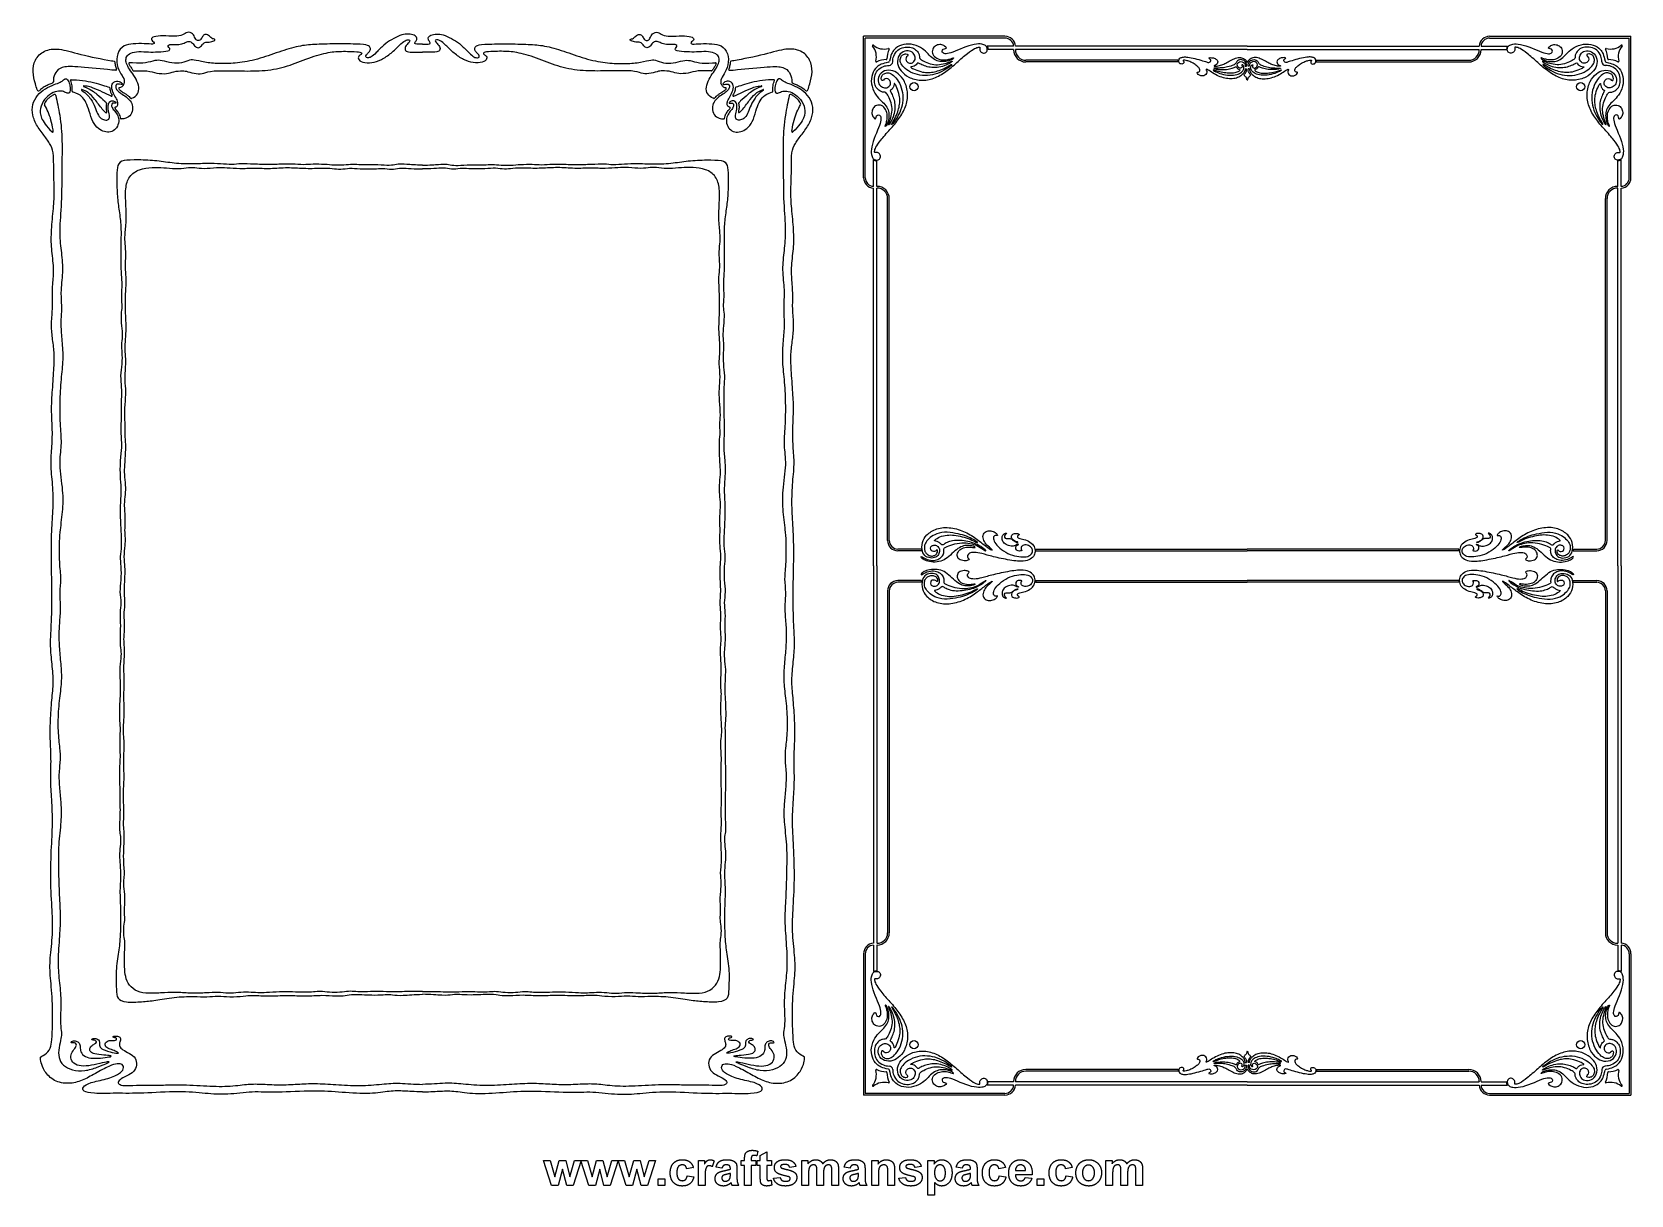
# Model space of a CAD drawing. Header units: millimetres. Extents: x -116 to 115, y -94 to 73.
import ezdxf

# ---------------------------------------------------------------- set-up
doc = ezdxf.new("R2010")
doc.units = ezdxf.units.MM
doc.header["$MEASUREMENT"] = 0
doc.layers.add('Layer 03', color=5, linetype='Continuous')

msp = doc.modelspace()

# ---------------------------------------------------------------- linework, layer by layer
at = {"layer": 'Layer 03'}
for p, q in [((4.21, 52.41), (4.21, 72.81)), ((24.62, 72.81), (4.21, 72.81)), ((4.46, 52.41), (4.46, 72.56)), ((24.62, 72.56), (4.46, 72.56)), ((94.58, 72.81), (114.98, 72.81)), ((94.58, 72.56), (114.73, 72.56)), ((114.73, 52.41), (114.73, 72.56)), ((114.98, 52.41), (114.98, 72.81)), ((25.87, 71.39), (22.03, 71.39)), ((25.87, 70.89), (22.17, 70.89)), ((25.87, 70.86), (25.87, 70.89)), ((59.6, 71.39), (26.12, 71.39)), ((26.12, 70.86), (26.12, 70.89)), ((59.6, 70.89), (26.12, 70.89)), ((49.61, 69.36), (27.62, 69.36)), ((59.6, 71.39), (93.08, 71.39)), ((59.6, 70.89), (93.08, 70.89)), ((69.59, 69.36), (91.58, 69.36)), ((93.08, 70.86), (93.08, 70.89)), ((93.33, 71.39), (97.16, 71.39)), ((93.33, 70.89), (97.03, 70.89)), ((93.33, 70.86), (93.33, 70.89)), ((49.63, 69.11), (27.62, 69.11)), ((59.31, 68.1), (59.48, 68.1)), ((59.32, 68.51), (59.48, 68.51)), ((59.88, 68.51), (59.72, 68.51)), ((59.89, 68.1), (59.72, 68.1)), ((69.57, 69.11), (91.58, 69.11)), ((5.64, 51.16), (5.64, 54.99)), ((6.14, 51.16), (6.14, 54.86)), ((113.06, 51.16), (113.06, 54.86)), ((113.56, 51.16), (113.56, 54.99)), ((5.64, -3.58), (5.64, 50.91)), ((6.17, 51.16), (6.14, 51.16)), ((6.14, -3.58), (6.14, 50.91)), ((6.17, 50.91), (6.14, 50.91)), ((113.03, 51.16), (113.06, 51.16)), ((113.03, 50.91), (113.06, 50.91)), ((113.06, -3.58), (113.06, 50.91)), ((113.56, -3.58), (113.56, 50.91)), ((7.67, 0.07), (7.67, 49.41)), ((7.92, 0.07), (7.92, 49.41)), ((111.28, 0.07), (111.28, 49.41)), ((111.53, 0.07), (111.53, 49.41)), ((12.55, -1.18), (9.17, -1.18)), ((12.58, -1.43), (9.17, -1.43)), ((29.04, -1.18), (59.6, -1.18)), ((29.06, -1.43), (59.6, -1.43)), ((90.15, -1.18), (59.6, -1.18)), ((90.13, -1.43), (59.6, -1.43)), ((106.61, -1.43), (110.03, -1.43)), ((106.65, -1.18), (110.03, -1.18)), ((5.64, -3.58), (5.64, -58.07)), ((6.14, -3.58), (6.14, -58.07)), ((113.06, -3.58), (113.06, -58.07)), ((113.56, -3.58), (113.56, -58.07)), ((12.58, -5.73), (9.17, -5.73)), ((12.55, -5.98), (9.17, -5.98)), ((29.04, -5.98), (59.6, -5.98)), ((29.06, -5.73), (59.6, -5.73)), ((90.13, -5.73), (59.6, -5.73)), ((90.15, -5.98), (59.6, -5.98)), ((106.61, -5.73), (110.03, -5.73)), ((106.65, -5.98), (110.03, -5.98)), ((7.67, -7.23), (7.67, -56.57)), ((7.92, -7.23), (7.92, -56.57)), ((111.28, -7.23), (111.28, -56.57)), ((111.53, -7.23), (111.53, -56.57)), ((4.21, -59.57), (4.21, -79.97)), ((4.46, -59.57), (4.46, -79.72)), ((5.64, -58.32), (5.64, -62.15)), ((6.17, -58.07), (6.14, -58.07)), ((6.17, -58.32), (6.14, -58.32)), ((6.14, -58.32), (6.14, -62.02)), ((113.03, -58.07), (113.06, -58.07)), ((113.03, -58.32), (113.06, -58.32)), ((113.06, -58.32), (113.06, -62.02)), ((113.56, -58.32), (113.56, -62.15)), ((114.73, -59.57), (114.73, -79.72)), ((114.98, -59.57), (114.98, -79.97)), ((59.31, -75.26), (59.48, -75.26)), ((59.32, -75.67), (59.48, -75.67)), ((59.89, -75.26), (59.72, -75.26)), ((59.88, -75.67), (59.72, -75.67)), ((25.87, -78.05), (22.17, -78.05)), ((25.87, -78.02), (25.87, -78.05)), ((26.12, -78.02), (26.12, -78.05)), ((59.6, -78.05), (26.12, -78.05)), ((49.63, -76.27), (27.62, -76.27)), ((49.61, -76.52), (27.62, -76.52)), ((59.6, -78.05), (93.08, -78.05)), ((69.57, -76.27), (91.58, -76.27)), ((69.59, -76.52), (91.58, -76.52)), ((93.08, -78.02), (93.08, -78.05)), ((93.33, -78.02), (93.33, -78.05)), ((93.33, -78.05), (97.03, -78.05)), ((24.62, -79.97), (4.21, -79.97)), ((24.62, -79.72), (4.46, -79.72)), ((25.87, -78.55), (22.03, -78.55)), ((59.6, -78.55), (26.12, -78.55)), ((59.6, -78.55), (93.08, -78.55)), ((93.33, -78.55), (97.16, -78.55)), ((94.58, -79.72), (114.73, -79.72)), ((94.58, -79.97), (114.98, -79.97)), ((-40.82, -93), (-41.97, -89.39)), ((-41.97, -89.39), (-41.03, -89.39)), ((-41.03, -89.39), (-40.35, -91.76)), ((-40.35, -91.76), (-39.71, -89.39)), ((-39.71, -89.39), (-38.78, -89.39)), ((-38.78, -89.39), (-38.19, -91.76)), ((-38.19, -91.76), (-37.5, -89.39)), ((-36.57, -89.39), (-37.72, -93)), ((-37.5, -89.39), (-36.57, -89.39)), ((-35.45, -93), (-36.6, -89.39)), ((-36.6, -89.39), (-35.66, -89.39)), ((-35.66, -89.39), (-34.98, -91.76)), ((-34.98, -91.76), (-34.34, -89.39)), ((-34.34, -89.39), (-33.41, -89.39)), ((-33.41, -89.39), (-32.82, -91.76)), ((-32.82, -91.76), (-32.13, -89.39)), ((-31.2, -89.39), (-32.35, -93)), ((-32.13, -89.39), (-31.2, -89.39)), ((-30.07, -93), (-31.23, -89.39)), ((-31.23, -89.39), (-30.29, -89.39)), ((-30.29, -89.39), (-29.61, -91.76)), ((-29.61, -91.76), (-28.97, -89.39)), ((-28.97, -89.39), (-28.04, -89.39)), ((-28.04, -89.39), (-27.45, -91.76)), ((-27.45, -91.76), (-26.76, -89.39)), ((-25.83, -89.39), (-26.98, -93)), ((-26.76, -89.39), (-25.83, -89.39)), ((-19.62, -93), (-19.62, -89.39)), ((-19.62, -89.39), (-18.73, -89.39)), ((-18.73, -89.39), (-18.73, -89.9)), ((-17.34, -89.48), (-17.63, -90.32)), ((-13.45, -89.39), (-12.96, -89.39)), ((-13.45, -90.13), (-13.45, -89.39)), ((-12.96, -89.39), (-12.96, -89.12)), ((-12, -89.14), (-12, -89.39)), ((-12, -89.39), (-11.32, -89.39)), ((-11.32, -89.39), (-11.32, -90.13)), ((-11.07, -88.06), (-11.18, -88.73)), ((-11.17, -90.13), (-11.17, -89.39)), ((-11.17, -89.39), (-10.7, -89.39)), ((-10.7, -88.71), (-9.75, -88.15)), ((-10.7, -89.39), (-10.7, -88.71)), ((-9.75, -88.15), (-9.75, -89.39)), ((-9.75, -89.39), (-9.1, -89.39)), ((-9.1, -89.39), (-9.1, -90.13)), ((-4.69, -89.39), (-3.82, -89.39)), ((-4.69, -93), (-4.69, -89.39)), ((-3.82, -89.39), (-3.82, -89.88)), ((5.41, -93), (5.41, -89.39)), ((5.41, -89.39), (6.3, -89.39)), ((6.3, -89.39), (6.3, -89.92)), ((13.49, -89.39), (14.39, -89.39)), ((13.49, -94.39), (13.49, -89.39)), ((14.39, -89.39), (14.39, -89.92)), ((39.2, -89.39), (40.07, -89.39)), ((39.2, -93), (39.2, -89.39)), ((40.07, -89.39), (40.07, -89.88)), ((-39.24, -90.68), (-39.87, -93)), ((-38.63, -93), (-39.24, -90.68)), ((-33.87, -90.68), (-34.5, -93)), ((-33.26, -93), (-33.87, -90.68)), ((-28.5, -90.68), (-29.13, -93)), ((-27.89, -93), (-28.5, -90.68)), ((-25.43, -93), (-25.43, -92.04)), ((-25.43, -92.04), (-24.47, -92.04)), ((-24.47, -92.04), (-24.47, -93)), ((-20.36, -90.44), (-21.32, -90.59)), ((-21.26, -91.64), (-20.3, -91.77)), ((-18.67, -91.88), (-18.67, -93)), ((-16.23, -90.5), (-17.09, -90.38)), ((-15.02, -90.65), (-15.02, -90.56)), ((-15.02, -91.46), (-15.02, -91.27)), ((-14.07, -90.69), (-14.07, -91.81)), ((-12.96, -90.13), (-13.45, -90.13)), ((-12.96, -93), (-12.96, -90.13)), ((-11.32, -90.13), (-12, -90.13)), ((-12, -90.13), (-12, -93)), ((-10.7, -90.13), (-11.17, -90.13)), ((-10.7, -91.72), (-10.7, -90.13)), ((-9.1, -90.13), (-9.75, -90.13)), ((-9.75, -90.13), (-9.75, -91.62)), ((-9.11, -92.23), (-9.04, -92.95)), ((-8.79, -91.98), (-7.83, -91.86)), ((-5.55, -90.28), (-6.44, -90.44)), ((-3.73, -91.24), (-3.73, -93)), ((-2.52, -93), (-2.52, -91.02)), ((-1.57, -91.26), (-1.57, -93)), ((-0.36, -93), (-0.36, -90.93)), ((0.59, -90.68), (0.59, -93)), ((2.26, -90.5), (1.4, -90.38)), ((3.46, -90.65), (3.46, -90.56)), ((3.46, -91.46), (3.46, -91.27)), ((4.42, -90.69), (4.42, -91.81)), ((6.36, -91.36), (6.36, -93)), ((7.72, -93), (7.72, -91.16)), ((8.68, -90.75), (8.68, -93)), ((9.3, -91.98), (10.25, -91.86)), ((12.54, -90.28), (11.64, -90.44)), ((18.43, -90.5), (17.57, -90.38)), ((19.64, -90.65), (19.64, -90.56)), ((19.64, -91.46), (19.64, -91.27)), ((20.59, -90.69), (20.59, -91.81)), ((24.7, -90.44), (23.74, -90.59)), ((23.8, -91.64), (24.76, -91.77)), ((28.56, -91.46), (26.12, -91.46)), ((26.13, -90.87), (27.6, -90.87)), ((27.54, -91.86), (28.49, -91.98)), ((29.27, -93), (29.27, -92.04)), ((29.27, -92.04), (30.22, -92.04)), ((30.22, -92.04), (30.22, -93)), ((34.33, -90.44), (33.37, -90.59)), ((33.43, -91.64), (34.39, -91.77)), ((40.16, -91.24), (40.16, -93)), ((41.36, -93), (41.36, -91.02)), ((42.32, -91.26), (42.32, -93)), ((43.52, -93), (43.52, -90.93)), ((44.48, -90.68), (44.48, -93)), ((-39.87, -93), (-40.82, -93)), ((-37.72, -93), (-38.63, -93)), ((-34.5, -93), (-35.45, -93)), ((-32.35, -93), (-33.26, -93)), ((-29.13, -93), (-30.07, -93)), ((-26.98, -93), (-27.89, -93)), ((-24.47, -93), (-25.43, -93)), ((-18.67, -93), (-19.62, -93)), ((-13.82, -93), (-14.78, -93)), ((-12, -93), (-12.96, -93)), ((-3.73, -93), (-4.69, -93)), ((-1.57, -93), (-2.52, -93)), ((0.59, -93), (-0.36, -93)), ((4.67, -93), (3.71, -93)), ((6.36, -93), (5.41, -93)), ((8.68, -93), (7.72, -93)), ((14.45, -94.39), (13.49, -94.39)), ((14.45, -92.57), (14.45, -94.39)), ((20.84, -93), (19.88, -93)), ((30.22, -93), (29.27, -93)), ((40.16, -93), (39.2, -93)), ((42.32, -93), (41.36, -93)), ((44.48, -93), (43.52, -93))]:
    msp.add_line(p, q, dxfattribs=at)
for centre in [(11.49, 65.54), (107.71, 65.54), (11.49, -72.7), (107.71, -72.7)]:
    msp.add_circle(centre, 0.601, dxfattribs=at)
for centre, radius, start, end in [((24.62, 71.31), 1.5, 3.0041, 90), ((24.62, 71.31), 1.25, 3.6056, 90), ((94.58, 71.31), 1.5, 90, 176.9959), ((94.58, 71.31), 1.25, 90, 176.3944), ((5.57, 71.45), 0.0946, 135, 219.9535), ((3.68, 69.87), 2.38, 344.7159, 39.9535), ((5.57, 71.45), 0.0946, 50.0465, 135), ((7.16, 73.35), 2.38, 230.0465, 285.2841), ((7.48, 66.35), 3.1, 90, 116.3538), ((7.48, 69.55), 0.0946, 270, 315), ((7.48, 69.55), 0.0946, 315, 0), ((10.68, 69.55), 3.1, 153.6462, 180), ((7.81, 70.96), 0.0946, 333.6461, 105.2841), ((27.62, 70.86), 1.75, 180, 270), ((27.62, 70.86), 1.5, 180, 270), ((91.58, 70.86), 1.5, 270, 0), ((91.58, 70.86), 1.75, 270, 360), ((111.38, 70.96), 0.0946, 74.7159, 206.3539), ((108.52, 69.55), 3.1, 360, 26.3538), ((112.04, 73.35), 2.38, 254.7159, 309.9535), ((111.72, 69.55), 0.0946, 180, 225), ((111.72, 69.55), 0.0946, 225, 270), ((111.72, 66.35), 3.1, 63.6462, 90), ((115.52, 69.87), 2.38, 140.0465, 195.2841), ((113.62, 71.45), 0.0946, 45, 129.9535), ((113.62, 71.45), 0.0946, 320.0465, 45), ((-103.98, 69.13), 0.1, 4.0674, 81.5325), ((-103.73, 68.01), 0.1, 266.4212, 21.1071), ((-101.74, 68.89), 0.1, 86.3632, 204.2447), ((-101.18, 67.94), 0.1, 213.9387, 270.2793), ((-17.72, 67.94), 0.1, 269.7207, 326.0613), ((-17.16, 68.89), 0.1, 335.7553, 93.6368), ((-15.17, 68.01), 0.1, 158.8929, 273.5788), ((-14.92, 69.13), 0.1, 98.4675, 175.9326), ((6.06, 69.21), 0.0946, 164.7159, 296.3539), ((7.77, 69.26), 0.2, 278.7422, 351.2578), ((7.91, 69.12), 0.5, 271.5277, 358.4723), ((111.29, 69.12), 0.5, 181.5277, 268.4723), ((111.43, 69.26), 0.2, 188.7422, 261.2578), ((113.13, 69.21), 0.0946, 243.6461, 15.2841), ((-114.87, 65.14), 0.2, 199.6355, 311.8133), ((-112.94, 66.26), 0.2, 290.9436, 1.6281), ((-110.17, 66.45), 0.1, 90.9536, 205.8335), ((-109.93, 64.87), 0.1, 171.755, 252.1322), ((-108.63, 65.09), 0.06, 70.9854, 236.8707), ((-108.35, 65.61), 0.06, 84.3022, 251.331), ((-104.71, 65.36), 0.1, 5.5643, 74.6045), ((-103.2, 65.28), 0.1, 105.0785, 219.6045), ((-15.7, 65.28), 0.1, 320.3955, 74.9215), ((-14.19, 65.36), 0.1, 105.3955, 174.4357), ((-10.55, 65.61), 0.06, 288.669, 95.6978), ((-10.27, 65.09), 0.06, 303.1293, 109.0146), ((-8.97, 64.87), 0.1, 287.8678, 8.245), ((-8.73, 66.45), 0.1, 334.1665, 89.0464), ((-5.96, 66.26), 0.2, 178.3719, 249.0564), ((-4.03, 65.14), 0.2, 228.1867, 340.3645), ((-113.84, 63.02), 0.2, 150.8808, 209.5436), ((-112.58, 64.22), 0.2, 12.4541, 114.8118), ((-105.16, 63.14), 0.1, 343.4651, 45.3735), ((-104.35, 64.25), 0.1, 247.9866, 27.4164), ((-103.75, 62.49), 0.1, 105.5639, 216.9758), ((-101.51, 63.95), 0.1, 222.3772, 287.7842), ((-17.39, 63.95), 0.1, 252.2158, 317.6228), ((-15.15, 62.49), 0.1, 323.0242, 74.4361), ((-14.55, 64.25), 0.1, 152.5836, 292.0134), ((-13.74, 63.14), 0.1, 134.6265, 196.5349), ((-6.32, 64.22), 0.2, 65.1882, 167.5459), ((-5.06, 63.02), 0.2, 330.4564, 29.1192), ((-105.13, 61.88), 0.1, 228.1795, 12.3378), ((-102.93, 60.98), 0.1, 188.7631, 269.0998), ((-15.97, 60.98), 0.1, 270.9002, 351.2369), ((-13.76, 61.88), 0.1, 167.6622, 311.8205), ((-112.85, 59.09), 0.1, 226.3331, 7.8977), ((-6.05, 59.09), 0.1, 172.1023, 313.6669), ((5.71, 52.41), 1.5, 180, 266.9959), ((5.71, 52.41), 1.25, 180, 266.3944), ((6.17, 49.41), 1.75, 0, 90), ((6.17, 49.41), 1.5, 360, 90), ((113.03, 49.41), 1.75, 90, 180), ((113.03, 49.41), 1.5, 90, 180), ((113.48, 52.41), 1.5, 273.0041, 0), ((113.48, 52.41), 1.25, 273.6056, 0), ((9.17, 0.07), 1.5, 180, 270), ((9.17, 0.07), 1.25, 180, 270), ((110.03, 0.07), 1.5, 270, 0), ((110.03, 0.07), 1.25, 270, 0), ((9.17, -7.23), 1.5, 90, 180), ((9.17, -7.23), 1.25, 90, 180), ((110.03, -7.23), 1.5, 0, 90), ((110.03, -7.23), 1.25, 0, 90), ((6.17, -56.57), 1.5, 270, 0), ((6.17, -56.57), 1.75, 270, 360), ((113.03, -56.57), 1.75, 180, 270), ((113.03, -56.57), 1.5, 180, 270), ((5.71, -59.57), 1.5, 93.0041, 180), ((5.71, -59.57), 1.25, 93.6056, 180), ((113.48, -59.57), 1.5, 360, 86.9959), ((113.48, -59.57), 1.25, 0, 86.3944), ((7.91, -76.28), 0.5, 1.5277, 88.4723), ((111.29, -76.28), 0.5, 91.5277, 178.4723), ((3.68, -77.03), 2.38, 320.0465, 15.2841), ((7.16, -80.51), 2.38, 74.7159, 129.9535), ((6.06, -76.38), 0.0946, 63.6461, 195.2841), ((7.48, -73.51), 3.1, 243.6462, 270), ((7.48, -76.71), 0.0946, 45, 90), ((7.48, -76.71), 0.0946, 360, 45), ((10.68, -76.71), 3.1, 180, 206.3538), ((7.81, -78.12), 0.0946, 254.7159, 26.3539), ((7.77, -76.42), 0.2, 8.7422, 81.2578), ((27.62, -78.02), 1.75, 90, 180), ((27.62, -78.02), 1.5, 90, 180), ((91.58, -78.02), 1.75, 0, 90), ((91.58, -78.02), 1.5, 0, 90), ((111.43, -76.42), 0.2, 98.7422, 171.2578), ((111.38, -78.12), 0.0946, 153.6461, 285.2841), ((108.52, -76.71), 3.1, 333.6462, 0), ((112.04, -80.51), 2.38, 50.0465, 105.2841), ((111.72, -76.71), 0.0946, 135, 180), ((111.72, -76.71), 0.0946, 90, 135), ((111.72, -73.51), 3.1, 270, 296.3538), ((113.13, -76.38), 0.0946, 344.7159, 116.3539), ((115.52, -77.03), 2.38, 164.7159, 219.9535), ((5.57, -78.61), 0.0946, 140.0465, 225), ((5.57, -78.61), 0.0946, 225, 309.9535), ((24.62, -78.47), 1.5, 270, 356.9959), ((24.62, -78.47), 1.25, 270, 356.3944), ((94.58, -78.47), 1.5, 183.0041, 270), ((94.58, -78.47), 1.25, 183.6056, 270), ((113.62, -78.61), 0.0946, 230.0465, 315), ((113.62, -78.61), 0.0946, 315, 39.9535)]:
    msp.add_arc(centre, radius, start, end, dxfattribs=at)
for points, knots in [([(-101.47, 63.86), (-101.45, 63.86), (-101.08, 63.99), (-100.51, 64.45), (-100.3, 65.45), (-100.77, 66.66), (-101.45, 67.62), (-102.04, 68.52), (-102.33, 69.24), (-102.21, 69.92), (-101.68, 70.42), (-100.42, 70.67), (-98.99, 70.52), (-97.67, 70.56), (-95.95, 70.66), (-95.87, 71.05), (-96.23, 71.33), (-96.12, 71.65), (-95.44, 71.62), (-94.33, 71.63), (-93.72, 71.91), (-93.18, 72.17), (-92.62, 71.9), (-92.29, 71.23), (-91.67, 71.09), (-91.28, 71.58), (-90.91, 72), (-90.28, 71.93), (-89.47, 72.14), (-89.29, 72.39), (-89.92, 72.45), (-90.3, 72.99), (-90.93, 73.18), (-91.21, 72.79), (-91.49, 72.24), (-91.96, 72.12), (-92.28, 72.46), (-92.55, 73.26), (-93.45, 73.52), (-93.99, 72.94), (-95.18, 72.77), (-96.95, 72.92), (-98.35, 72.79), (-98.69, 72.4), (-98.41, 72.12), (-98.14, 71.9), (-98.21, 71.63), (-99.57, 71.76), (-101.27, 71.76), (-102.59, 71.58), (-103.62, 70.4), (-103.63, 68.61), (-102.97, 67.32), (-102.48, 66.64), (-102.49, 66.21), (-102.52, 66.07)], [-57.320762, -57.320762, -57.320762, -57.320762, -57.246341, -56.224085, -55.201829, -54.179573, -53.157316, -52.13506, -51.112804, -50.090548, -49.068292, -48.046036, -47.02378, -46.001524, -44.979268, -43.957012, -42.934756, -41.912499, -40.890243, -39.867987, -38.845731, -37.823475, -36.801219, -35.778963, -34.756707, -33.734451, -32.712195, -31.689939, -30.667683, -29.645426, -28.62317, -27.600914, -26.578658, -25.556402, -24.534146, -23.51189, -22.489634, -21.467378, -20.445122, -19.422866, -18.40061, -17.378353, -16.356097, -15.333841, -14.311585, -13.289329, -12.267073, -11.244817, -10.222561, -9.200305, -8.178049, -7.155793, -6.133537, -5.11128, -4.599251, -4.599251, -4.599251, -4.599251]), ([(-59.45, 71.67), (-59.9, 71.67), (-60.35, 71.68), (-60.59, 71.78), (-60.55, 71.95), (-60.23, 72.35), (-60.25, 72.69), (-60.76, 73.07), (-61.73, 73.17), (-62.65, 73), (-63.96, 72.32), (-65.02, 71.62), (-66.23, 70.36), (-66.89, 69.73), (-67.43, 69.7), (-67.65, 69.78), (-67.63, 70), (-67.51, 70.22), (-67.08, 70.61), (-66.92, 71.05), (-67.12, 71.47), (-68.01, 71.68), (-71.57, 71.75), (-74.94, 71.65), (-76.93, 71.52), (-79.78, 70.73), (-82.91, 69.54), (-85.92, 68.92), (-88.33, 68.84), (-90.46, 68.93), (-92.3, 69.41), (-92.99, 69.45), (-94.21, 68.9), (-95.61, 68.89), (-97.11, 69.36), (-98.03, 69.38), (-99.34, 68.92), (-100.63, 68.93), (-101.58, 68.98), (-101.74, 68.99)], [0, 0, 0, 0, 1.612837, 3.225674, 4.83851, 6.451347, 8.064184, 9.677021, 11.289857, 12.902694, 14.515531, 16.128368, 17.741205, 19.354041, 20.966878, 22.579715, 24.192552, 25.805388, 27.418225, 29.031062, 30.643899, 32.256736, 33.869572, 35.482409, 37.095246, 38.708083, 40.320919, 41.933756, 43.546593, 45.15943, 46.772267, 48.385103, 49.99794, 51.610777, 53.223614, 54.83645, 56.449287, 58.062124, 58.354376, 58.354376, 58.354376, 58.354376]), ([(-101.18, 67.84), (-100.44, 67.84), (-98.96, 67.87), (-97.85, 67.45), (-96.32, 67.36), (-95.43, 67.75), (-93.96, 67.87), (-93.46, 67.75), (-92.05, 67.36), (-91.02, 67.44), (-89.96, 67.9), (-86.42, 67.81), (-83.01, 67.78), (-79.69, 68.14), (-76.7, 69.44), (-73.49, 70.45), (-71.49, 70.69), (-69.04, 70.6), (-68.21, 70.51), (-68.19, 70.25), (-68.63, 70.06), (-68.83, 69.59), (-68.2, 68.98), (-66.75, 68.94), (-65.4, 69.39), (-63.95, 70.35), (-62.75, 71.59), (-61.94, 72.28), (-61.37, 72.32), (-61.25, 72.18), (-61.37, 71.94), (-61.99, 71.37), (-61.99, 70.72), (-61.43, 70.46), (-60.29, 70.53), (-59.45, 70.53)], [-54.578763, -54.578763, -54.578763, -54.578763, -53.202213, -51.539644, -49.877075, -48.214506, -46.551937, -44.889367, -43.226798, -41.564229, -39.90166, -38.239091, -36.576522, -34.913952, -33.251383, -31.588814, -29.926245, -28.263676, -26.601107, -24.938537, -23.275968, -21.613399, -19.95083, -18.288261, -16.625692, -14.963122, -13.300553, -11.637984, -9.975415, -8.312846, -6.650277, -4.987707, -3.325138, -1.662569, 0, 0, 0, 0]), ([(-59.45, 71.67), (-59, 71.67), (-58.55, 71.68), (-58.31, 71.78), (-58.35, 71.95), (-58.67, 72.35), (-58.65, 72.69), (-58.14, 73.07), (-57.17, 73.17), (-56.25, 73), (-54.94, 72.32), (-53.88, 71.62), (-52.67, 70.36), (-52.01, 69.73), (-51.47, 69.7), (-51.25, 69.78), (-51.27, 70), (-51.39, 70.22), (-51.82, 70.61), (-51.98, 71.05), (-51.78, 71.47), (-50.89, 71.68), (-47.33, 71.75), (-43.96, 71.65), (-41.97, 71.52), (-39.12, 70.73), (-35.99, 69.54), (-32.97, 68.92), (-30.57, 68.84), (-28.44, 68.93), (-26.6, 69.41), (-25.91, 69.45), (-24.69, 68.9), (-23.29, 68.89), (-21.79, 69.36), (-20.86, 69.38), (-19.56, 68.92), (-18.27, 68.93), (-17.31, 68.98), (-17.16, 68.99)], [0, 0, 0, 0, 1.612837, 3.225674, 4.83851, 6.451347, 8.064184, 9.677021, 11.289857, 12.902694, 14.515531, 16.128368, 17.741205, 19.354041, 20.966878, 22.579715, 24.192552, 25.805388, 27.418225, 29.031062, 30.643899, 32.256736, 33.869572, 35.482409, 37.095246, 38.708083, 40.320919, 41.933756, 43.546593, 45.15943, 46.772267, 48.385103, 49.99794, 51.610777, 53.223614, 54.83645, 56.449287, 58.062124, 58.354376, 58.354376, 58.354376, 58.354376]), ([(-17.72, 67.84), (-18.46, 67.84), (-19.94, 67.87), (-21.05, 67.45), (-22.58, 67.36), (-23.47, 67.75), (-24.94, 67.87), (-25.44, 67.75), (-26.85, 67.36), (-27.88, 67.44), (-28.94, 67.9), (-32.48, 67.81), (-35.88, 67.78), (-39.21, 68.14), (-42.2, 69.44), (-45.4, 70.45), (-47.41, 70.69), (-49.86, 70.6), (-50.69, 70.51), (-50.71, 70.25), (-50.27, 70.06), (-50.07, 69.59), (-50.7, 68.98), (-52.15, 68.94), (-53.5, 69.39), (-54.95, 70.35), (-56.14, 71.59), (-56.96, 72.28), (-57.52, 72.32), (-57.65, 72.18), (-57.53, 71.94), (-56.91, 71.37), (-56.9, 70.72), (-57.47, 70.46), (-58.61, 70.53), (-59.45, 70.53)], [-54.578763, -54.578763, -54.578763, -54.578763, -53.202213, -51.539644, -49.877075, -48.214506, -46.551937, -44.889367, -43.226798, -41.564229, -39.90166, -38.239091, -36.576522, -34.913952, -33.251383, -31.588814, -29.926245, -28.263676, -26.601107, -24.938537, -23.275968, -21.613399, -19.95083, -18.288261, -16.625692, -14.963122, -13.300553, -11.637984, -9.975415, -8.312846, -6.650277, -4.987707, -3.325138, -1.662569, 0, 0, 0, 0]), ([(-17.42, 63.86), (-17.45, 63.86), (-17.82, 63.99), (-18.39, 64.45), (-18.6, 65.45), (-18.12, 66.66), (-17.45, 67.62), (-16.86, 68.52), (-16.57, 69.24), (-16.68, 69.92), (-17.22, 70.42), (-18.48, 70.67), (-19.91, 70.52), (-21.22, 70.56), (-22.95, 70.66), (-23.03, 71.05), (-22.67, 71.33), (-22.78, 71.65), (-23.46, 71.62), (-24.56, 71.63), (-25.18, 71.91), (-25.72, 72.17), (-26.28, 71.9), (-26.61, 71.23), (-27.23, 71.09), (-27.62, 71.58), (-27.99, 72), (-28.62, 71.93), (-29.43, 72.14), (-29.61, 72.39), (-28.98, 72.45), (-28.6, 72.99), (-27.97, 73.18), (-27.69, 72.79), (-27.41, 72.24), (-26.94, 72.12), (-26.61, 72.46), (-26.35, 73.26), (-25.45, 73.52), (-24.91, 72.94), (-23.72, 72.77), (-21.95, 72.92), (-20.55, 72.79), (-20.21, 72.4), (-20.49, 72.12), (-20.76, 71.9), (-20.69, 71.63), (-19.33, 71.76), (-17.63, 71.76), (-16.3, 71.58), (-15.28, 70.4), (-15.27, 68.61), (-15.93, 67.32), (-16.41, 66.64), (-16.41, 66.21), (-16.38, 66.07)], [-57.320762, -57.320762, -57.320762, -57.320762, -57.246341, -56.224085, -55.201829, -54.179573, -53.157316, -52.13506, -51.112804, -50.090548, -49.068292, -48.046036, -47.02378, -46.001524, -44.979268, -43.957012, -42.934756, -41.912499, -40.890243, -39.867987, -38.845731, -37.823475, -36.801219, -35.778963, -34.756707, -33.734451, -32.712195, -31.689939, -30.667683, -29.645426, -28.62317, -27.600914, -26.578658, -25.556402, -24.534146, -23.51189, -22.489634, -21.467378, -20.445122, -19.422866, -18.40061, -17.378353, -16.356097, -15.333841, -14.311585, -13.289329, -12.267073, -11.244817, -10.222561, -9.200305, -8.178049, -7.155793, -6.133537, -5.11128, -4.599251, -4.599251, -4.599251, -4.599251]), ([(8.41, 69.1), (8.42, 69.45), (8.54, 70.09), (9.1, 70.87), (9.99, 71.28), (10.95, 71.28), (11.6, 71.05), (12.14, 70.47), (12.28, 70.05), (12.28, 69.73), (12.36, 69.51), (13.05, 69.15), (14.1, 68.73), (15.16, 68.67), (16.24, 68.96), (16.87, 69.19), (17.04, 69.23), (16.97, 69.1), (16.33, 68.73), (15.36, 68.37), (14.28, 68.25), (13.38, 68.4), (12.57, 68.7), (12.1, 69.01), (11.99, 68.97), (11.85, 68.71), (11.5, 68.48), (11.1, 68.41), (10.97, 68.38), (11.27, 68.14), (12.51, 67.66), (13.39, 67.55), (14.23, 67.63), (15.11, 67.86), (16.13, 68.3), (16.74, 68.71), (16.96, 68.8), (16.96, 68.68), (16.18, 68.1), (14.88, 67.39), (13.44, 67.11), (11.96, 67.19), (10.62, 67.79), (9.76, 68.53), (9.45, 69.2), (9.52, 69.78), (9.85, 70.2), (10.34, 70.3), (10.65, 70.19), (10.56, 69.96), (10.29, 69.76), (10.28, 69.32), (10.68, 68.91), (11.28, 68.9), (11.72, 69.45), (11.63, 70.12), (11.13, 70.69), (10.17, 70.79), (9.23, 70.16), (8.99, 68.85), (9.57, 67.78), (10.57, 66.87), (12.49, 66.32), (14.36, 66.66), (16.13, 67.66), (17.62, 68.98), (19.32, 70.48), (20.28, 71.12), (20.87, 71.27), (21, 71.24), (20.99, 71.09), (20.96, 70.85), (21.21, 70.41), (21.78, 70.34), (22.1, 70.71), (22.06, 71.22), (21.84, 71.49), (21.37, 71.71), (20.26, 71.74), (18.55, 71.16), (16.98, 70.44), (16.06, 70.25), (15.62, 70.38), (15.5, 70.67), (15.67, 71), (16.08, 71.04), (16.23, 71.1), (15.95, 71.42), (15.38, 71.68), (14.7, 71.54), (14.23, 71.16), (14.02, 70.38), (14.57, 69.69), (15.4, 69.39), (16.22, 69.38), (16.87, 69.59), (17.19, 69.73), (17.25, 69.69), (17.03, 69.47), (16.52, 69.25), (15.63, 69.11), (14.81, 69.23), (14.08, 69.69), (13.32, 70.47), (12.55, 71.21), (11.05, 71.79), (9.61, 71.63), (8.61, 71.01), (8.1, 70.11), (7.97, 69.23)], [-87.387525, -87.387525, -87.387525, -87.387525, -86.815487, -85.996473, -85.177459, -84.358445, -83.539431, -82.720417, -81.901403, -81.082389, -80.263375, -79.444361, -78.625347, -77.806333, -76.987319, -76.168305, -75.349291, -74.530277, -73.711263, -72.892249, -72.073235, -71.254221, -70.435207, -69.616193, -68.797179, -67.978164, -67.15915, -66.340136, -65.521122, -64.702108, -63.883094, -63.06408, -62.245066, -61.426052, -60.607038, -59.788024, -58.96901, -58.149996, -57.330982, -56.511968, -55.692954, -54.87394, -54.054926, -53.235912, -52.416898, -51.597884, -50.77887, -49.959856, -49.140842, -48.321828, -47.502814, -46.6838, -45.864786, -45.045772, -44.226758, -43.407744, -42.588729, -41.769715, -40.950701, -40.131687, -39.312673, -38.493659, -37.674645, -36.855631, -36.036617, -35.217603, -34.398589, -33.579575, -32.760561, -31.941547, -31.122533, -30.303519, -29.484505, -28.665491, -27.846477, -27.027463, -26.208449, -25.389435, -24.570421, -23.751407, -22.932393, -22.113379, -21.294365, -20.475351, -19.656337, -18.837323, -18.018309, -17.199294, -16.38028, -15.561266, -14.742252, -13.923238, -13.104224, -12.28521, -11.466196, -10.647182, -9.828168, -9.009154, -8.19014, -7.371126, -6.552112, -5.733098, -4.914084, -4.09507, -3.276056, -2.457042, -1.638028, -0.819014, -0.041581, -0.041581, -0.041581, -0.041581]), ([(110.79, 69.1), (110.78, 69.45), (110.65, 70.09), (110.1, 70.87), (109.21, 71.28), (108.24, 71.28), (107.6, 71.05), (107.06, 70.47), (106.91, 70.05), (106.92, 69.73), (106.83, 69.51), (106.14, 69.15), (105.1, 68.73), (104.04, 68.67), (102.96, 68.96), (102.33, 69.19), (102.15, 69.23), (102.23, 69.1), (102.87, 68.73), (103.84, 68.37), (104.92, 68.25), (105.82, 68.4), (106.62, 68.7), (107.09, 69.01), (107.2, 68.97), (107.34, 68.71), (107.7, 68.48), (108.1, 68.41), (108.23, 68.38), (107.92, 68.14), (106.68, 67.66), (105.81, 67.55), (104.97, 67.63), (104.09, 67.86), (103.07, 68.3), (102.46, 68.71), (102.24, 68.8), (102.24, 68.68), (103.02, 68.1), (104.32, 67.39), (105.75, 67.11), (107.23, 67.19), (108.58, 67.79), (109.44, 68.53), (109.75, 69.2), (109.68, 69.78), (109.35, 70.2), (108.85, 70.3), (108.55, 70.19), (108.64, 69.96), (108.91, 69.76), (108.91, 69.32), (108.51, 68.91), (107.92, 68.9), (107.48, 69.45), (107.56, 70.12), (108.07, 70.69), (109.02, 70.79), (109.97, 70.16), (110.2, 68.85), (109.63, 67.78), (108.63, 66.87), (106.7, 66.32), (104.83, 66.66), (103.07, 67.66), (101.57, 68.98), (99.88, 70.48), (98.92, 71.12), (98.33, 71.27), (98.19, 71.24), (98.21, 71.09), (98.24, 70.85), (97.98, 70.41), (97.41, 70.34), (97.09, 70.71), (97.14, 71.22), (97.36, 71.49), (97.83, 71.71), (98.94, 71.74), (100.65, 71.16), (102.21, 70.44), (103.13, 70.25), (103.57, 70.38), (103.7, 70.67), (103.53, 71), (103.12, 71.04), (102.97, 71.1), (103.25, 71.42), (103.82, 71.68), (104.5, 71.54), (104.97, 71.16), (105.17, 70.38), (104.63, 69.69), (103.8, 69.39), (102.98, 69.38), (102.33, 69.59), (102, 69.73), (101.95, 69.69), (102.17, 69.47), (102.68, 69.25), (103.56, 69.11), (104.39, 69.23), (105.12, 69.69), (105.87, 70.47), (106.65, 71.21), (108.15, 71.79), (109.58, 71.63), (110.59, 71.01), (111.09, 70.11), (111.23, 69.23)], [-87.387525, -87.387525, -87.387525, -87.387525, -86.815487, -85.996473, -85.177459, -84.358445, -83.539431, -82.720417, -81.901403, -81.082389, -80.263375, -79.444361, -78.625347, -77.806333, -76.987319, -76.168305, -75.349291, -74.530277, -73.711263, -72.892249, -72.073235, -71.254221, -70.435207, -69.616193, -68.797179, -67.978164, -67.15915, -66.340136, -65.521122, -64.702108, -63.883094, -63.06408, -62.245066, -61.426052, -60.607038, -59.788024, -58.96901, -58.149996, -57.330982, -56.511968, -55.692954, -54.87394, -54.054926, -53.235912, -52.416898, -51.597884, -50.77887, -49.959856, -49.140842, -48.321828, -47.502814, -46.6838, -45.864786, -45.045772, -44.226758, -43.407744, -42.588729, -41.769715, -40.950701, -40.131687, -39.312673, -38.493659, -37.674645, -36.855631, -36.036617, -35.217603, -34.398589, -33.579575, -32.760561, -31.941547, -31.122533, -30.303519, -29.484505, -28.665491, -27.846477, -27.027463, -26.208449, -25.389435, -24.570421, -23.751407, -22.932393, -22.113379, -21.294365, -20.475351, -19.656337, -18.837323, -18.018309, -17.199294, -16.38028, -15.561266, -14.742252, -13.923238, -13.104224, -12.28521, -11.466196, -10.647182, -9.828168, -9.009154, -8.19014, -7.371126, -6.552112, -5.733098, -4.914084, -4.09507, -3.276056, -2.457042, -1.638028, -0.819014, -0.041581, -0.041581, -0.041581, -0.041581]), ([(-115.06, 65.07), (-115.16, 65.37), (-115.46, 66.31), (-115.77, 67.64), (-115.51, 69.47), (-114.13, 70.82), (-112.03, 71.15), (-109.13, 70.22), (-105.52, 69.47), (-104.09, 69.25), (-103.97, 69.23)], [-70.062504, -70.062504, -70.062504, -70.062504, -69.351982, -67.739145, -66.126308, -64.513471, -62.900634, -61.287798, -59.674961, -59.512285, -59.512285, -59.512285, -59.512285]), ([(-3.84, 65.07), (-3.73, 65.37), (-3.44, 66.31), (-3.12, 67.64), (-3.39, 69.47), (-4.77, 70.82), (-6.87, 71.15), (-9.77, 70.22), (-13.38, 69.47), (-14.8, 69.25), (-14.93, 69.23)], [-70.062504, -70.062504, -70.062504, -70.062504, -69.351982, -67.739145, -66.126308, -64.513471, -62.900634, -61.287798, -59.674961, -59.512285, -59.512285, -59.512285, -59.512285]), ([(22.03, 71.39), (22.04, 71.38), (22.08, 71.33), (22.13, 71.21), (22.17, 71.05), (22.17, 70.94), (22.17, 70.89)], [24.8173888, 24.8173888, 24.8173888, 24.8173888, 24.8489347, 25.0190529, 25.2031971, 25.3440697, 25.3440697, 25.3440697, 25.3440697]), ([(49.63, 69.11), (49.62, 69.15), (49.6, 69.23), (49.61, 69.32), (49.61, 69.35), (49.61, 69.36)], [14.3612264, 14.3612264, 14.3612264, 14.3612264, 14.4952243, 14.6090081, 14.6128976, 14.6128976, 14.6128976, 14.6128976]), ([(59.31, 68.1), (59.3, 68.06), (59.26, 67.83), (59.1, 67.47), (58.67, 67.09), (58.06, 66.75), (57.22, 66.66), (56.38, 66.75), (55.46, 67.04), (54.56, 67.53), (53.88, 68.01), (53.7, 68.07), (53.62, 68.02), (53.71, 67.88), (53.82, 67.63), (53.63, 67.28), (53.32, 67.08), (52.91, 67.07), (52.47, 67.3), (52.31, 67.57), (52.39, 67.62), (52.64, 67.65), (52.78, 67.83), (52.73, 68.11), (52.46, 68.47), (51.93, 68.83), (51.28, 69.2), (50.77, 69.32), (50.41, 69.39), (50.3, 69.31), (50.38, 69.22), (50.46, 69.11), (50.39, 68.87), (50.15, 68.79), (49.9, 68.84), (49.76, 68.99), (49.69, 69.22), (49.73, 69.54), (50, 69.76), (50.48, 69.85), (51.17, 69.8), (52.34, 69.54), (53.47, 69.19), (53.94, 69.02), (54.18, 69.05), (54.31, 69.18), (54.35, 69.42), (54.17, 69.55), (53.98, 69.64), (54.07, 69.72), (54.39, 69.75), (55.01, 69.64), (55.33, 69.29), (55.34, 68.94), (55.16, 68.73), (54.84, 68.56), (54.78, 68.49), (54.86, 68.47), (55.36, 68.53), (56.11, 68.74), (56.62, 69), (57.35, 69.42), (58.09, 69.76), (58.81, 69.78), (59.31, 69.46), (59.51, 69.2), (59.6, 69.03)], [27.051446, 27.051446, 27.051446, 27.051446, 27.150286, 27.581243, 28.0122, 28.443157, 28.874114, 29.305071, 29.736027, 30.166984, 30.597941, 31.028898, 31.459855, 31.890812, 32.321769, 32.752726, 33.183683, 33.61464, 34.045597, 34.476554, 34.90751, 35.338467, 35.769424, 36.200381, 36.631338, 37.062295, 37.493252, 37.924209, 38.355166, 38.786123, 39.21708, 39.648037, 40.078993, 40.50995, 40.940907, 41.371864, 41.802821, 42.233778, 42.664735, 43.095692, 43.526649, 43.957606, 44.388563, 44.81952, 45.250477, 45.681433, 46.11239, 46.543347, 46.974304, 47.405261, 47.836218, 48.267175, 48.698132, 49.129089, 49.560046, 49.991003, 50.42196, 50.852916, 51.283873, 51.71483, 52.145787, 52.576744, 53.007701, 53.438658, 53.869615, 54.300572, 54.300572, 54.300572, 54.300572]), ([(59.48, 68.51), (59.48, 68.55), (59.47, 68.75), (59.46, 68.89), (59.31, 69.2), (58.95, 69.42), (58.63, 69.47), (58.33, 69.41), (58.06, 69.19), (57.91, 68.81), (57.51, 68.6), (56.48, 68.31), (55.79, 68.25), (55.24, 68.22), (54.77, 68.25), (54.78, 68.18), (54.9, 68.11), (55.61, 67.99), (56.61, 68.01), (57.46, 68.18), (57.94, 68.46), (58.02, 68.41), (58.11, 68.18), (58.31, 68.05), (58.57, 67.97), (58.51, 67.87), (58.16, 67.64), (57.42, 67.44), (56.46, 67.5), (55.62, 67.67), (54.86, 67.93), (54.72, 67.97), (54.64, 67.93), (54.77, 67.83), (55.34, 67.55), (56.42, 67.22), (57.64, 67.15), (58.55, 67.43), (58.98, 67.8), (59.14, 68.23), (59.1, 68.54), (58.94, 68.71), (58.82, 68.72), (58.78, 68.65), (58.88, 68.54), (58.82, 68.29), (58.64, 68.2), (58.32, 68.25), (58.12, 68.53), (58.15, 68.88), (58.46, 69.16), (58.89, 69.17), (59.2, 68.94), (59.3, 68.67), (59.31, 68.51), (59.32, 68.51)], [4.628177, 4.628177, 4.628177, 4.628177, 4.740526, 5.171483, 5.60244, 6.033397, 6.464354, 6.895311, 7.326268, 7.757225, 8.188181, 8.619138, 9.050095, 9.481052, 9.912009, 10.342966, 10.773923, 11.20488, 11.635837, 12.066794, 12.497751, 12.928708, 13.359664, 13.790621, 14.221578, 14.652535, 15.083492, 15.514449, 15.945406, 16.376363, 16.80732, 17.238277, 17.669234, 18.100191, 18.531148, 18.962104, 19.393061, 19.824018, 20.254975, 20.685932, 21.116889, 21.547846, 21.978803, 22.40976, 22.840717, 23.271674, 23.702631, 24.133587, 24.564544, 24.995501, 25.426458, 25.857415, 26.288372, 26.719329, 26.724458, 26.724458, 26.724458, 26.724458]), ([(59.89, 68.1), (59.9, 68.06), (59.94, 67.83), (60.1, 67.47), (60.52, 67.09), (61.14, 66.75), (61.97, 66.66), (62.82, 66.75), (63.74, 67.04), (64.64, 67.53), (65.31, 68.01), (65.49, 68.07), (65.57, 68.02), (65.49, 67.88), (65.38, 67.63), (65.57, 67.28), (65.88, 67.08), (66.29, 67.07), (66.73, 67.3), (66.89, 67.57), (66.8, 67.62), (66.56, 67.65), (66.42, 67.83), (66.47, 68.11), (66.74, 68.47), (67.27, 68.83), (67.91, 69.2), (68.42, 69.32), (68.79, 69.39), (68.9, 69.31), (68.82, 69.22), (68.74, 69.11), (68.81, 68.87), (69.05, 68.79), (69.3, 68.84), (69.44, 68.99), (69.51, 69.22), (69.47, 69.54), (69.2, 69.76), (68.72, 69.85), (68.03, 69.8), (66.86, 69.54), (65.72, 69.19), (65.26, 69.02), (65.02, 69.05), (64.88, 69.18), (64.85, 69.42), (65.02, 69.55), (65.22, 69.64), (65.12, 69.72), (64.81, 69.75), (64.19, 69.64), (63.87, 69.29), (63.85, 68.94), (64.04, 68.73), (64.36, 68.56), (64.42, 68.49), (64.33, 68.47), (63.84, 68.53), (63.09, 68.74), (62.58, 69), (61.84, 69.42), (61.1, 69.76), (60.38, 69.78), (59.89, 69.46), (59.68, 69.2), (59.6, 69.03)], [27.051446, 27.051446, 27.051446, 27.051446, 27.150286, 27.581243, 28.0122, 28.443157, 28.874114, 29.305071, 29.736027, 30.166984, 30.597941, 31.028898, 31.459855, 31.890812, 32.321769, 32.752726, 33.183683, 33.61464, 34.045597, 34.476554, 34.90751, 35.338467, 35.769424, 36.200381, 36.631338, 37.062295, 37.493252, 37.924209, 38.355166, 38.786123, 39.21708, 39.648037, 40.078993, 40.50995, 40.940907, 41.371864, 41.802821, 42.233778, 42.664735, 43.095692, 43.526649, 43.957606, 44.388563, 44.81952, 45.250477, 45.681433, 46.11239, 46.543347, 46.974304, 47.405261, 47.836218, 48.267175, 48.698132, 49.129089, 49.560046, 49.991003, 50.42196, 50.852916, 51.283873, 51.71483, 52.145787, 52.576744, 53.007701, 53.438658, 53.869615, 54.300572, 54.300572, 54.300572, 54.300572]), ([(59.72, 68.51), (59.72, 68.55), (59.72, 68.75), (59.74, 68.89), (59.89, 69.2), (60.25, 69.42), (60.57, 69.47), (60.87, 69.41), (61.13, 69.19), (61.29, 68.81), (61.68, 68.6), (62.72, 68.31), (63.41, 68.25), (63.96, 68.22), (64.42, 68.25), (64.41, 68.18), (64.3, 68.11), (63.58, 67.99), (62.59, 68.01), (61.74, 68.18), (61.26, 68.46), (61.18, 68.41), (61.09, 68.18), (60.88, 68.05), (60.62, 67.97), (60.69, 67.87), (61.04, 67.64), (61.78, 67.44), (62.74, 67.5), (63.58, 67.67), (64.34, 67.93), (64.48, 67.97), (64.56, 67.93), (64.43, 67.83), (63.85, 67.55), (62.78, 67.22), (61.56, 67.15), (60.65, 67.43), (60.22, 67.8), (60.05, 68.23), (60.1, 68.54), (60.26, 68.71), (60.37, 68.72), (60.42, 68.65), (60.32, 68.54), (60.37, 68.29), (60.56, 68.2), (60.87, 68.25), (61.07, 68.53), (61.05, 68.88), (60.74, 69.16), (60.31, 69.17), (60, 68.94), (59.9, 68.67), (59.88, 68.51), (59.88, 68.51)], [4.628177, 4.628177, 4.628177, 4.628177, 4.740526, 5.171483, 5.60244, 6.033397, 6.464354, 6.895311, 7.326268, 7.757225, 8.188181, 8.619138, 9.050095, 9.481052, 9.912009, 10.342966, 10.773923, 11.20488, 11.635837, 12.066794, 12.497751, 12.928708, 13.359664, 13.790621, 14.221578, 14.652535, 15.083492, 15.514449, 15.945406, 16.376363, 16.80732, 17.238277, 17.669234, 18.100191, 18.531148, 18.962104, 19.393061, 19.824018, 20.254975, 20.685932, 21.116889, 21.547846, 21.978803, 22.40976, 22.840717, 23.271674, 23.702631, 24.133587, 24.564544, 24.995501, 25.426458, 25.857415, 26.288372, 26.719329, 26.724458, 26.724458, 26.724458, 26.724458]), ([(69.57, 69.11), (69.58, 69.15), (69.59, 69.23), (69.59, 69.32), (69.59, 69.35), (69.59, 69.36)], [14.3612264, 14.3612264, 14.3612264, 14.3612264, 14.4952243, 14.6090081, 14.6128976, 14.6128976, 14.6128976, 14.6128976]), ([(97.16, 71.39), (97.16, 71.38), (97.12, 71.33), (97.07, 71.21), (97.03, 71.05), (97.03, 70.94), (97.03, 70.89)], [24.8173888, 24.8173888, 24.8173888, 24.8173888, 24.8489347, 25.0190529, 25.2031971, 25.3440697, 25.3440697, 25.3440697, 25.3440697]), ([(-103.74, 67.91), (-104.1, 67.93), (-105.73, 68.06), (-109.78, 68.52), (-111.61, 68.41), (-112.5, 67.63), (-112.73, 66.83), (-112.74, 66.36), (-112.74, 66.26)], [56.009813, 56.009813, 56.009813, 56.009813, 56.527351, 58.189921, 59.85249, 61.515059, 63.177628, 63.576742, 63.576742, 63.576742, 63.576742]), ([(-103.88, 69.14), (-103.88, 69.07), (-103.86, 68.9), (-103.8, 68.53), (-103.71, 68.24), (-103.64, 68.05), (-103.64, 68.05)], [-11.150979, -11.150979, -11.150979, -11.150979, -10.945426, -10.630234, -10.042905, -10.028863, -10.028863, -10.028863, -10.028863]), ([(-101.83, 68.85), (-101.81, 68.78), (-101.74, 68.65), (-101.62, 68.44), (-101.46, 68.19), (-101.34, 68), (-101.26, 67.89)], [46.003776, 46.003776, 46.003776, 46.003776, 46.221159, 46.445584, 46.720803, 47.126711, 47.126711, 47.126711, 47.126711]), ([(-17.06, 68.85), (-17.09, 68.78), (-17.16, 68.65), (-17.28, 68.44), (-17.44, 68.19), (-17.56, 68), (-17.64, 67.89)], [46.003776, 46.003776, 46.003776, 46.003776, 46.221159, 46.445584, 46.720803, 47.126711, 47.126711, 47.126711, 47.126711]), ([(-15.02, 69.14), (-15.02, 69.07), (-15.04, 68.9), (-15.1, 68.53), (-15.19, 68.24), (-15.26, 68.05), (-15.26, 68.05)], [-11.150979, -11.150979, -11.150979, -11.150979, -10.945426, -10.630234, -10.042905, -10.028863, -10.028863, -10.028863, -10.028863]), ([(-15.16, 67.91), (-14.8, 67.93), (-13.17, 68.06), (-9.12, 68.52), (-7.29, 68.41), (-6.4, 67.63), (-6.17, 66.83), (-6.16, 66.36), (-6.16, 66.26)], [56.009813, 56.009813, 56.009813, 56.009813, 56.527351, 58.189921, 59.85249, 61.515059, 63.177628, 63.576742, 63.576742, 63.576742, 63.576742]), ([(7.8, 69.06), (6.91, 68.92), (6.02, 68.42), (5.4, 67.41), (5.23, 65.98), (5.82, 64.48), (6.56, 63.7), (7.33, 62.95), (7.8, 62.22), (7.92, 61.39), (7.78, 60.51), (7.55, 60), (7.34, 59.78), (7.29, 59.83), (7.44, 60.16), (7.65, 60.81), (7.64, 61.63), (7.34, 62.46), (6.64, 63), (5.87, 62.8), (5.48, 62.33), (5.35, 61.65), (5.61, 61.08), (5.93, 60.8), (5.99, 60.95), (6.03, 61.36), (6.36, 61.53), (6.65, 61.4), (6.77, 60.96), (6.58, 60.04), (5.87, 58.48), (5.29, 56.77), (5.32, 55.66), (5.53, 55.19), (5.81, 54.97), (6.32, 54.92), (6.69, 55.24), (6.62, 55.81), (6.18, 56.07), (5.94, 56.04), (5.79, 56.02), (5.76, 56.16), (5.91, 56.75), (6.55, 57.71), (8.05, 59.4), (9.37, 60.9), (10.37, 62.66), (10.71, 64.53), (10.16, 66.46), (9.24, 67.46), (8.17, 68.03), (6.86, 67.8), (6.24, 66.85), (6.34, 65.9), (6.91, 65.39), (7.57, 65.31), (8.13, 65.75), (8.12, 66.34), (7.71, 66.74), (7.27, 66.74), (7.07, 66.47), (6.84, 66.38), (6.72, 66.68), (6.83, 67.18), (7.25, 67.51), (7.83, 67.58), (8.5, 67.27), (9.24, 66.41), (9.84, 65.06), (9.92, 63.58), (9.63, 62.15), (8.93, 60.85), (8.34, 60.07), (8.23, 60.07), (8.31, 60.29), (8.72, 60.9), (9.17, 61.92), (9.39, 62.8), (9.47, 63.64), (9.37, 64.51), (8.88, 65.75), (8.65, 66.06), (8.62, 65.93), (8.55, 65.53), (8.32, 65.17), (8.06, 65.03), (8.02, 64.93), (8.33, 64.45), (8.63, 63.65), (8.77, 62.75), (8.66, 61.67), (8.29, 60.7), (7.92, 60.06), (7.8, 59.98), (7.83, 60.16), (8.07, 60.79), (8.36, 61.87), (8.3, 62.93), (7.88, 63.97), (7.51, 64.66), (7.3, 64.75), (6.98, 64.74), (6.56, 64.89), (5.98, 65.43), (5.75, 66.07), (5.75, 67.04), (6.16, 67.93), (6.93, 68.48), (7.58, 68.61), (7.92, 68.62)], [0.041581, 0.041581, 0.041581, 0.041581, 0.819014, 1.638028, 2.457042, 3.276056, 4.09507, 4.914084, 5.733098, 6.552112, 7.371126, 8.19014, 9.009154, 9.828168, 10.647182, 11.466196, 12.28521, 13.104224, 13.923238, 14.742252, 15.561266, 16.38028, 17.199294, 18.018308, 18.837323, 19.656337, 20.475351, 21.294365, 22.113379, 22.932393, 23.751407, 24.570421, 25.389435, 26.208449, 27.027463, 27.846477, 28.665491, 29.484505, 30.303519, 31.122533, 31.941547, 32.760561, 33.579575, 34.398589, 35.217603, 36.036617, 36.855631, 37.674645, 38.493659, 39.312673, 40.131687, 40.950701, 41.769715, 42.588729, 43.407743, 44.226757, 45.045772, 45.864786, 46.6838, 47.502814, 48.321828, 49.140842, 49.959856, 50.77887, 51.597884, 52.416898, 53.235912, 54.054926, 54.87394, 55.692954, 56.511968, 57.330982, 58.149996, 58.96901, 59.788024, 60.607038, 61.426052, 62.245066, 63.06408, 63.883094, 64.702108, 65.521122, 66.340136, 67.15915, 67.978164, 68.797178, 69.616192, 70.435206, 71.254221, 72.073235, 72.892249, 73.711263, 74.530277, 75.349291, 76.168305, 76.987319, 77.806333, 78.625347, 79.444361, 80.263375, 81.082389, 81.901403, 82.720417, 83.539431, 84.358445, 85.177459, 85.996473, 86.815487, 87.387525, 87.387525, 87.387525, 87.387525]), ([(59.6, 66.52), (59.55, 66.52), (59.51, 66.56), (59.52, 66.66), (59.47, 66.82), (59.36, 66.98), (59.15, 67.15), (59.13, 67.27), (59.25, 67.39), (59.42, 67.64), (59.48, 67.77), (59.48, 67.96), (59.48, 68.1)], [0, 0, 0, 0, 0.430957, 0.861914, 1.292871, 1.723828, 2.154785, 2.585742, 3.016698, 3.447655, 3.878612, 4.290208, 4.290208, 4.290208, 4.290208]), ([(59.6, 66.52), (59.65, 66.52), (59.69, 66.56), (59.68, 66.66), (59.73, 66.82), (59.84, 66.98), (60.05, 67.15), (60.07, 67.27), (59.95, 67.39), (59.78, 67.64), (59.72, 67.77), (59.72, 67.96), (59.72, 68.1)], [0, 0, 0, 0, 0.430957, 0.861914, 1.292871, 1.723828, 2.154785, 2.585742, 3.016698, 3.447655, 3.878612, 4.290208, 4.290208, 4.290208, 4.290208]), ([(111.4, 69.06), (112.28, 68.92), (113.18, 68.42), (113.8, 67.41), (113.96, 65.98), (113.38, 64.48), (112.64, 63.7), (111.86, 62.95), (111.4, 62.22), (111.28, 61.39), (111.42, 60.51), (111.64, 60), (111.86, 59.78), (111.9, 59.83), (111.76, 60.16), (111.55, 60.81), (111.56, 61.63), (111.86, 62.46), (112.55, 63), (113.33, 62.8), (113.71, 62.33), (113.85, 61.65), (113.59, 61.08), (113.27, 60.8), (113.21, 60.95), (113.17, 61.36), (112.84, 61.53), (112.55, 61.4), (112.42, 60.96), (112.61, 60.04), (113.33, 58.48), (113.91, 56.77), (113.88, 55.66), (113.66, 55.19), (113.39, 54.97), (112.88, 54.92), (112.51, 55.24), (112.58, 55.81), (113.02, 56.07), (113.26, 56.04), (113.41, 56.02), (113.44, 56.16), (113.29, 56.75), (112.65, 57.71), (111.15, 59.4), (109.83, 60.9), (108.83, 62.66), (108.49, 64.53), (109.04, 66.46), (109.95, 67.46), (111.02, 68.03), (112.33, 67.8), (112.96, 66.85), (112.86, 65.9), (112.29, 65.39), (111.62, 65.31), (111.07, 65.75), (111.08, 66.34), (111.49, 66.74), (111.93, 66.74), (112.13, 66.47), (112.36, 66.38), (112.47, 66.68), (112.37, 67.18), (111.95, 67.51), (111.37, 67.58), (110.7, 67.27), (109.96, 66.41), (109.36, 65.06), (109.28, 63.58), (109.56, 62.15), (110.27, 60.85), (110.85, 60.07), (110.97, 60.07), (110.88, 60.29), (110.47, 60.9), (110.03, 61.92), (109.8, 62.8), (109.72, 63.64), (109.83, 64.51), (110.31, 65.75), (110.55, 66.06), (110.58, 65.93), (110.65, 65.53), (110.88, 65.17), (111.14, 65.03), (111.18, 64.93), (110.87, 64.45), (110.57, 63.65), (110.42, 62.75), (110.54, 61.67), (110.9, 60.7), (111.27, 60.06), (111.4, 59.98), (111.36, 60.16), (111.13, 60.79), (110.84, 61.87), (110.9, 62.93), (111.32, 63.97), (111.68, 64.66), (111.9, 64.75), (112.22, 64.74), (112.64, 64.89), (113.22, 65.43), (113.45, 66.07), (113.45, 67.04), (113.04, 67.93), (112.26, 68.48), (111.62, 68.61), (111.27, 68.62)], [0.041581, 0.041581, 0.041581, 0.041581, 0.819014, 1.638028, 2.457042, 3.276056, 4.09507, 4.914084, 5.733098, 6.552112, 7.371126, 8.19014, 9.009154, 9.828168, 10.647182, 11.466196, 12.28521, 13.104224, 13.923238, 14.742252, 15.561266, 16.38028, 17.199294, 18.018308, 18.837323, 19.656337, 20.475351, 21.294365, 22.113379, 22.932393, 23.751407, 24.570421, 25.389435, 26.208449, 27.027463, 27.846477, 28.665491, 29.484505, 30.303519, 31.122533, 31.941547, 32.760561, 33.579575, 34.398589, 35.217603, 36.036617, 36.855631, 37.674645, 38.493659, 39.312673, 40.131687, 40.950701, 41.769715, 42.588729, 43.407743, 44.226757, 45.045772, 45.864786, 46.6838, 47.502814, 48.321828, 49.140842, 49.959856, 50.77887, 51.597884, 52.416898, 53.235912, 54.054926, 54.87394, 55.692954, 56.511968, 57.330982, 58.149996, 58.96901, 59.788024, 60.607038, 61.426052, 62.245066, 63.06408, 63.883094, 64.702108, 65.521122, 66.340136, 67.15915, 67.978164, 68.797178, 69.616192, 70.435206, 71.254221, 72.073235, 72.892249, 73.711263, 74.530277, 75.349291, 76.168305, 76.987319, 77.806333, 78.625347, 79.444361, 80.263375, 81.082389, 81.901403, 82.720417, 83.539431, 84.358445, 85.177459, 85.996473, 86.815487, 87.387525, 87.387525, 87.387525, 87.387525]), ([(-59.45, -79.5), (-60.71, -79.5), (-62.07, -79.36), (-64.17, -79.35), (-66.79, -79.87), (-71.15, -79.58), (-74.99, -79.28), (-80.73, -79.66), (-83.94, -79.4), (-87.7, -79.96), (-90.69, -79.76), (-94.52, -79.36), (-99.99, -79.76), (-103.69, -79.69), (-107.13, -79.77), (-108.47, -79.47), (-108.61, -78.81), (-107.53, -78.14), (-105.03, -77.69), (-103.11, -76.91), (-102.52, -76.16), (-102.69, -75.46), (-103.5, -75.42), (-104.55, -75.67), (-106.74, -76.88), (-108.56, -77.92), (-110.51, -78.42), (-112.67, -78.04), (-114.12, -76.51), (-114.56, -75.18), (-114.61, -74.58), (-114.59, -74.45), (-113.38, -73.79), (-112.98, -72.66), (-112.91, -71.42), (-112.77, -66.69), (-113.21, -62.86), (-113.28, -60.38), (-112.77, -56.73), (-112.9, -53.48), (-113.19, -48.94), (-113.02, -43.93), (-112.78, -40.36), (-113.02, -36.78), (-113.17, -34.17), (-113.02, -31.55), (-113.23, -28.53), (-113.17, -25.57), (-112.93, -22.54), (-112.66, -20.13), (-112.98, -17.49), (-113.21, -14.74), (-113.06, -13.15), (-112.88, -8.01), (-113.06, -2.69), (-113, 1.57), (-112.73, 4.68), (-112.8, 8.21), (-113.19, 11.09), (-112.9, 13.62), (-112.86, 16.37), (-113.05, 18.94), (-112.91, 21.13), (-112.65, 24.93), (-112.56, 26.93), (-112.85, 29.07), (-113.08, 31.05), (-112.83, 33.53), (-112.91, 35.42), (-112.84, 36.92), (-112.61, 39.33), (-113.05, 42.19), (-113.06, 44.79), (-112.7, 48.09), (-112.56, 50.52), (-112.73, 52.96), (-112.65, 55.77), (-113.01, 57.04), (-113.91, 58.3), (-115.12, 59.85), (-115.82, 61.43), (-115.82, 63.03), (-115.09, 64.31), (-113.92, 65.33), (-112.55, 65.88), (-111.71, 66.16), (-111.22, 66.56), (-111.05, 66.72), (-110.69, 66.65), (-110.33, 65.88), (-110.29, 64.96), (-110.41, 64.61), (-110.67, 64.55), (-111.25, 64.86), (-111.94, 64.97), (-113.02, 64.65), (-114.07, 63.76), (-114.73, 62.39), (-114.64, 61.18), (-113.8, 59.86), (-112.92, 59.02)], [-230.671198, -230.671198, -230.671198, -230.671198, -228.31741, -225.963623, -223.609835, -221.256047, -218.902259, -216.548472, -214.194684, -211.840896, -209.487108, -207.133321, -204.779533, -202.425745, -200.071957, -197.71817, -195.364382, -193.010594, -190.656807, -188.303019, -185.949231, -183.595443, -181.241656, -178.887868, -176.53408, -174.180292, -171.826505, -169.472717, -167.118929, -164.765141, -162.411354, -160.057566, -157.703778, -155.34999, -152.996203, -150.642415, -148.288627, -145.934839, -143.581052, -141.227264, -138.873476, -136.519688, -134.165901, -131.812113, -129.458325, -127.104537, -124.75075, -122.396962, -120.043174, -117.689387, -115.335599, -112.981811, -110.628023, -108.274236, -105.920448, -103.56666, -101.212872, -98.859085, -96.505297, -94.151509, -91.797721, -89.443934, -87.090146, -84.736358, -82.38257, -80.028783, -77.674995, -75.321207, -72.967419, -70.613632, -68.259844, -65.906056, -63.552268, -61.198481, -58.844693, -56.490905, -54.137118, -51.78333, -49.429542, -47.075754, -44.721967, -42.368179, -40.014391, -37.660603, -35.306816, -32.953028, -30.59924, -28.245452, -25.891665, -23.537877, -21.184089, -18.830301, -16.476514, -14.122726, -11.768938, -9.41515, -7.061363, -4.707575, -2.353787, -0.162965, -0.162965, -0.162965, -0.162965]), ([(-112.87, 66.07), (-112.9, 66.05), (-113.12, 65.97), (-113.53, 65.8), (-114.07, 65.51), (-114.47, 65.22), (-114.69, 65.04), (-114.74, 64.99)], [14.362558, 14.362558, 14.362558, 14.362558, 14.484917, 15.058593, 15.688044, 16.338521, 16.536365, 16.536365, 16.536365, 16.536365]), ([(-110.03, 64.89), (-110.03, 64.92), (-110.02, 65), (-110.01, 65.19), (-110.01, 65.49), (-110.07, 65.87), (-110.16, 66.18), (-110.23, 66.35), (-110.26, 66.41)], [9.702246, 9.702246, 9.702246, 9.702246, 9.793597, 9.944495, 10.294454, 10.685159, 11.079287, 11.25921, 11.25921, 11.25921, 11.25921]), ([(-110.17, 66.55), (-109.16, 66.57), (-106.59, 66.15), (-105.23, 65.61), (-104.68, 65.46)], [0.052621, 0.052621, 0.052621, 0.052621, 1.022256, 2.039544, 2.039544, 2.039544, 2.039544]), ([(-108.67, 65.04), (-107.97, 64.58), (-107.19, 63.62), (-106.73, 62.64), (-106.38, 61.59), (-105.87, 60.9), (-105.13, 60.64), (-104.68, 60.81), (-104.58, 61.36), (-104.86, 62.34), (-104.84, 62.97), (-104.58, 63.51), (-103.95, 63.53), (-103.62, 63.17), (-103.8, 63.13), (-104.25, 63.21), (-104.41, 62.87), (-104.22, 62.41), (-103.75, 61.86), (-103.32, 61.2), (-103.26, 60.29), (-103.71, 59.35), (-104.49, 58.96), (-105.37, 58.99), (-106.23, 59.4), (-107.12, 60.42), (-107.56, 62.05), (-108.01, 63.34), (-108.6, 64.16), (-109.27, 64.55), (-109.96, 64.78)], [0.13176, 0.13176, 0.13176, 0.13176, 0.907222, 1.814444, 2.721666, 3.628888, 4.536111, 5.443333, 6.350555, 7.257777, 8.164999, 9.072221, 9.979443, 10.886666, 11.793888, 12.70111, 13.608332, 14.515554, 15.422776, 16.329999, 17.237221, 18.144443, 19.051665, 19.958887, 20.866109, 21.773331, 22.680554, 23.587776, 24.494998, 25.36803, 25.36803, 25.36803, 25.36803]), ([(-108.37, 65.55), (-107.34, 65.2), (-106.3, 64.32), (-105.57, 63.69), (-105.18, 63.3), (-105.09, 63.21)], [0.125228, 0.125228, 0.125228, 0.125228, 0.968159, 1.936319, 2.237294, 2.237294, 2.237294, 2.237294]), ([(-105.2, 61.8), (-105.36, 61.95), (-105.88, 62.49), (-106.77, 63.82), (-107.38, 64.46), (-107.77, 64.72), (-107.79, 64.74)], [24.748108, 24.748108, 24.748108, 24.748108, 25.172143, 26.140303, 27.108462, 27.183152, 27.183152, 27.183152, 27.183152]), ([(-104.38, 64.16), (-104.82, 64.34), (-105.69, 64.82), (-106.75, 65.27), (-107.34, 65.47), (-107.47, 65.5)], [59.422833, 59.422833, 59.422833, 59.422833, 60.313109, 61.335365, 61.600125, 61.600125, 61.600125, 61.600125]), ([(-104.61, 65.37), (-104.6, 65.3), (-104.58, 65.14), (-104.52, 64.9), (-104.41, 64.61), (-104.32, 64.42), (-104.26, 64.3)], [-8.707809, -8.707809, -8.707809, -8.707809, -8.499796, -8.225132, -7.965279, -7.571356, -7.571356, -7.571356, -7.571356]), ([(-103.48, 63.45), (-103.56, 63.67), (-103.87, 64.21), (-104.27, 64.95), (-104.41, 65.97), (-103.62, 66.47), (-102.86, 66.15), (-102.75, 65.85), (-102.91, 65.83), (-103.44, 65.97), (-103.71, 65.82), (-103.78, 65.49), (-103.58, 65.05), (-103.04, 64.56), (-102.2, 64.11), (-101.43, 63.33), (-101.22, 62.47), (-101.48, 61.44), (-102.16, 60.97), (-102.69, 60.88), (-102.93, 60.88)], [5.895813, 5.895813, 5.895813, 5.895813, 6.777116, 7.745275, 8.713434, 9.681594, 10.649753, 11.617912, 12.586072, 13.554231, 14.522391, 15.49055, 16.458709, 17.426869, 18.395028, 19.363187, 20.331347, 21.299506, 22.267666, 22.936623, 22.936623, 22.936623, 22.936623]), ([(-103.28, 65.21), (-103.25, 65.19), (-103.18, 65.1), (-103.02, 64.96), (-102.78, 64.78), (-102.48, 64.6), (-102.14, 64.38), (-101.83, 64.14), (-101.65, 63.96), (-101.58, 63.88)], [13.593573, 13.593573, 13.593573, 13.593573, 13.692552, 13.941694, 14.218489, 14.588718, 14.993536, 15.440219, 15.758159, 15.758159, 15.758159, 15.758159]), ([(-102.86, 65.54), (-102.79, 65.59), (-102.64, 65.73), (-102.55, 65.93), (-102.52, 66.07)], [3.7831889, 3.7831889, 3.7831889, 3.7831889, 4.0890243, 4.5992512, 4.5992512, 4.5992512, 4.5992512]), ([(-59.45, -79.5), (-58.19, -79.5), (-56.83, -79.36), (-54.73, -79.35), (-52.11, -79.87), (-47.75, -79.58), (-43.91, -79.28), (-38.17, -79.66), (-34.96, -79.4), (-31.2, -79.96), (-28.21, -79.76), (-24.37, -79.36), (-18.91, -79.76), (-15.21, -79.69), (-11.77, -79.77), (-10.43, -79.47), (-10.29, -78.81), (-11.37, -78.14), (-13.87, -77.69), (-15.79, -76.91), (-16.38, -76.16), (-16.21, -75.46), (-15.4, -75.42), (-14.35, -75.67), (-12.16, -76.88), (-10.34, -77.92), (-8.39, -78.42), (-6.23, -78.04), (-4.78, -76.51), (-4.34, -75.18), (-4.29, -74.58), (-4.31, -74.45), (-5.52, -73.79), (-5.92, -72.66), (-5.99, -71.42), (-6.13, -66.69), (-5.69, -62.86), (-5.62, -60.38), (-6.13, -56.73), (-5.99, -53.48), (-5.71, -48.94), (-5.88, -43.93), (-6.12, -40.36), (-5.88, -36.78), (-5.73, -34.17), (-5.88, -31.55), (-5.67, -28.53), (-5.73, -25.57), (-5.97, -22.54), (-6.24, -20.13), (-5.92, -17.49), (-5.69, -14.74), (-5.84, -13.15), (-6.02, -8.01), (-5.84, -2.69), (-5.9, 1.57), (-6.17, 4.68), (-6.1, 8.21), (-5.71, 11.09), (-6, 13.62), (-6.04, 16.37), (-5.85, 18.94), (-5.99, 21.13), (-6.25, 24.93), (-6.33, 26.93), (-6.04, 29.07), (-5.81, 31.05), (-6.07, 33.53), (-5.99, 35.42), (-6.06, 36.92), (-6.29, 39.33), (-5.85, 42.19), (-5.84, 44.79), (-6.2, 48.09), (-6.34, 50.52), (-6.17, 52.96), (-6.25, 55.77), (-5.89, 57.04), (-4.99, 58.3), (-3.78, 59.85), (-3.07, 61.43), (-3.07, 63.03), (-3.81, 64.31), (-4.98, 65.33), (-6.34, 65.88), (-7.19, 66.16), (-7.68, 66.56), (-7.85, 66.72), (-8.21, 66.65), (-8.57, 65.88), (-8.61, 64.96), (-8.49, 64.61), (-8.23, 64.55), (-7.65, 64.86), (-6.95, 64.97), (-5.88, 64.65), (-4.83, 63.76), (-4.17, 62.39), (-4.26, 61.18), (-5.1, 59.86), (-5.98, 59.02)], [-230.671198, -230.671198, -230.671198, -230.671198, -228.31741, -225.963623, -223.609835, -221.256047, -218.902259, -216.548472, -214.194684, -211.840896, -209.487108, -207.133321, -204.779533, -202.425745, -200.071957, -197.71817, -195.364382, -193.010594, -190.656807, -188.303019, -185.949231, -183.595443, -181.241656, -178.887868, -176.53408, -174.180292, -171.826505, -169.472717, -167.118929, -164.765141, -162.411354, -160.057566, -157.703778, -155.34999, -152.996203, -150.642415, -148.288627, -145.934839, -143.581052, -141.227264, -138.873476, -136.519688, -134.165901, -131.812113, -129.458325, -127.104537, -124.75075, -122.396962, -120.043174, -117.689387, -115.335599, -112.981811, -110.628023, -108.274236, -105.920448, -103.56666, -101.212872, -98.859085, -96.505297, -94.151509, -91.797721, -89.443934, -87.090146, -84.736358, -82.38257, -80.028783, -77.674995, -75.321207, -72.967419, -70.613632, -68.259844, -65.906056, -63.552268, -61.198481, -58.844693, -56.490905, -54.137118, -51.78333, -49.429542, -47.075754, -44.721967, -42.368179, -40.014391, -37.660603, -35.306816, -32.953028, -30.59924, -28.245452, -25.891665, -23.537877, -21.184089, -18.830301, -16.476514, -14.122726, -11.768938, -9.41515, -7.061363, -4.707575, -2.353787, -0.162965, -0.162965, -0.162965, -0.162965]), ([(-15.42, 63.45), (-15.34, 63.67), (-15.03, 64.21), (-14.63, 64.95), (-14.49, 65.97), (-15.28, 66.47), (-16.04, 66.15), (-16.15, 65.85), (-15.99, 65.83), (-15.46, 65.97), (-15.19, 65.82), (-15.12, 65.49), (-15.32, 65.05), (-15.86, 64.56), (-16.7, 64.11), (-17.47, 63.33), (-17.68, 62.47), (-17.42, 61.44), (-16.74, 60.97), (-16.21, 60.88), (-15.96, 60.88)], [5.895813, 5.895813, 5.895813, 5.895813, 6.777116, 7.745275, 8.713434, 9.681594, 10.649753, 11.617912, 12.586072, 13.554231, 14.522391, 15.49055, 16.458709, 17.426869, 18.395028, 19.363187, 20.331347, 21.299506, 22.267666, 22.936623, 22.936623, 22.936623, 22.936623]), ([(-15.62, 65.21), (-15.64, 65.19), (-15.72, 65.1), (-15.88, 64.96), (-16.12, 64.78), (-16.42, 64.6), (-16.76, 64.38), (-17.07, 64.14), (-17.25, 63.96), (-17.32, 63.88)], [13.593573, 13.593573, 13.593573, 13.593573, 13.692552, 13.941694, 14.218489, 14.588718, 14.993536, 15.440219, 15.758159, 15.758159, 15.758159, 15.758159]), ([(-16.04, 65.54), (-16.11, 65.59), (-16.25, 65.73), (-16.35, 65.93), (-16.38, 66.07)], [3.7831889, 3.7831889, 3.7831889, 3.7831889, 4.0890243, 4.5992512, 4.5992512, 4.5992512, 4.5992512]), ([(-10.23, 65.04), (-10.93, 64.58), (-11.71, 63.62), (-12.16, 62.64), (-12.52, 61.59), (-13.03, 60.9), (-13.77, 60.64), (-14.22, 60.81), (-14.32, 61.36), (-14.04, 62.34), (-14.06, 62.97), (-14.32, 63.51), (-14.95, 63.53), (-15.28, 63.17), (-15.1, 63.13), (-14.64, 63.21), (-14.49, 62.87), (-14.68, 62.41), (-15.15, 61.86), (-15.58, 61.2), (-15.64, 60.29), (-15.19, 59.35), (-14.41, 58.96), (-13.53, 58.99), (-12.66, 59.4), (-11.78, 60.42), (-11.34, 62.05), (-10.89, 63.34), (-10.3, 64.16), (-9.63, 64.55), (-8.94, 64.78)], [0.13176, 0.13176, 0.13176, 0.13176, 0.907222, 1.814444, 2.721666, 3.628888, 4.536111, 5.443333, 6.350555, 7.257777, 8.164999, 9.072221, 9.979443, 10.886666, 11.793888, 12.70111, 13.608332, 14.515554, 15.422776, 16.329999, 17.237221, 18.144443, 19.051665, 19.958887, 20.866109, 21.773331, 22.680554, 23.587776, 24.494998, 25.36803, 25.36803, 25.36803, 25.36803]), ([(-14.29, 65.37), (-14.3, 65.3), (-14.32, 65.14), (-14.38, 64.9), (-14.49, 64.61), (-14.58, 64.42), (-14.64, 64.3)], [-8.707809, -8.707809, -8.707809, -8.707809, -8.499796, -8.225132, -7.965279, -7.571356, -7.571356, -7.571356, -7.571356]), ([(-14.52, 64.16), (-14.08, 64.34), (-13.21, 64.82), (-12.15, 65.27), (-11.56, 65.47), (-11.43, 65.5)], [59.422833, 59.422833, 59.422833, 59.422833, 60.313109, 61.335365, 61.600125, 61.600125, 61.600125, 61.600125]), ([(-8.73, 66.55), (-9.74, 66.57), (-12.31, 66.15), (-13.67, 65.61), (-14.22, 65.46)], [0.052621, 0.052621, 0.052621, 0.052621, 1.022256, 2.039544, 2.039544, 2.039544, 2.039544]), ([(-10.53, 65.55), (-11.56, 65.2), (-12.6, 64.32), (-13.33, 63.69), (-13.72, 63.3), (-13.81, 63.21)], [0.125228, 0.125228, 0.125228, 0.125228, 0.968159, 1.936319, 2.237294, 2.237294, 2.237294, 2.237294]), ([(-13.7, 61.8), (-13.54, 61.95), (-13.02, 62.49), (-12.13, 63.82), (-11.52, 64.46), (-11.13, 64.72), (-11.1, 64.74)], [24.748108, 24.748108, 24.748108, 24.748108, 25.172143, 26.140303, 27.108462, 27.183152, 27.183152, 27.183152, 27.183152]), ([(-8.87, 64.89), (-8.87, 64.92), (-8.88, 65), (-8.89, 65.19), (-8.88, 65.49), (-8.83, 65.87), (-8.74, 66.18), (-8.67, 66.35), (-8.64, 66.41)], [9.702246, 9.702246, 9.702246, 9.702246, 9.793597, 9.944495, 10.294454, 10.685159, 11.079287, 11.25921, 11.25921, 11.25921, 11.25921]), ([(-6.03, 66.07), (-6, 66.05), (-5.78, 65.97), (-5.37, 65.8), (-4.83, 65.51), (-4.42, 65.22), (-4.21, 65.04), (-4.16, 64.99)], [14.362558, 14.362558, 14.362558, 14.362558, 14.484917, 15.058593, 15.688044, 16.338521, 16.536365, 16.536365, 16.536365, 16.536365]), ([(-114.01, 63.12), (-113.97, 63.19), (-113.87, 63.35), (-113.66, 63.64), (-113.36, 63.96), (-113.02, 64.21), (-112.79, 64.34), (-112.69, 64.39), (-112.67, 64.4)], [4.751478, 4.751478, 4.751478, 4.751478, 4.9989, 5.321501, 5.826943, 6.301752, 6.578284, 6.637994, 6.637994, 6.637994, 6.637994]), ([(-112.78, 59.3), (-112.94, 60.33), (-113.32, 61.65), (-113.83, 62.61), (-114.01, 62.92)], [-73.98208, -73.98208, -73.98208, -73.98208, -72.577655, -71.816459, -71.816459, -71.816459, -71.816459]), ([(-112.39, 64.26), (-112.21, 63.44), (-111.68, 61.08), (-111.44, 57.72), (-111.53, 53.99), (-111.53, 48.6), (-111.93, 44.69), (-111.63, 41.87), (-111.3, 39.2), (-111.72, 36), (-111.57, 34.42), (-111.57, 32.64), (-111.72, 31.23), (-111.49, 28.9), (-111.3, 26.15), (-111.66, 23.41), (-111.86, 19.89), (-111.79, 16.44), (-111.5, 13.72), (-112.03, 11.26), (-111.31, 7.1), (-111.41, 4.3), (-111.87, 0.89), (-111.89, -0.19), (-111.94, -3.1), (-111.6, -5.6), (-111.93, -7.35), (-111.65, -9.62), (-111.91, -11.97), (-111.97, -14.01), (-111.82, -16.47), (-111.52, -19.03), (-111.64, -21.22), (-112.06, -24.15), (-112.12, -27.53), (-111.81, -30.03), (-111.71, -31.54), (-112, -33.67), (-111.84, -36.12), (-111.61, -38.14), (-111.58, -40.29), (-112.04, -43.99), (-112.02, -46.85), (-111.91, -50.8), (-111.72, -53.89), (-111.75, -55.91), (-112.1, -59.89), (-112.01, -62.66), (-111.61, -65.68), (-111.69, -68.23), (-111.77, -69.68), (-111.51, -71.03), (-111.59, -71.68), (-111.96, -73.14), (-112.03, -74.6), (-111.4, -75.72), (-110.03, -76.4), (-108.22, -76.56), (-106.33, -75.95), (-105, -75.37), (-104.67, -75.21), (-104.7, -75.12), (-105.15, -75.21), (-106.9, -75.63), (-108.4, -75.86), (-109.68, -75.63), (-110.25, -74.8), (-110.23, -73.95), (-109.58, -73.2), (-109.35, -72.74), (-109.52, -72.44), (-109.85, -72.4), (-110.17, -72.43), (-110.21, -72.33), (-110.03, -72.14), (-109.44, -72.13), (-108.97, -72.44), (-108.83, -73), (-108.87, -73.74), (-108.2, -74.5), (-107.06, -74.69), (-105.54, -74.63), (-104.35, -74.41), (-104.36, -74.3), (-104.96, -74.24), (-106.66, -74.09), (-107.29, -73.9), (-107.56, -73.39), (-107.31, -72.88), (-106.75, -72.59), (-106.47, -72.35), (-106.56, -72.15), (-106.81, -72.05), (-107.16, -72.03), (-107.28, -71.88), (-106.73, -71.73), (-106.16, -71.99), (-106.05, -72.32), (-106.11, -72.93), (-105.75, -73.39), (-104.08, -73.86), (-103.33, -73.98), (-103.33, -73.86), (-103.58, -73.72), (-104.33, -73.39), (-105.1, -73.19), (-105.43, -72.55), (-104.86, -72.08), (-104.16, -72.09), (-103.69, -72.09), (-103.56, -71.88), (-103.71, -71.7), (-104.04, -71.67), (-104.17, -71.52), (-103.88, -71.43), (-103.33, -71.46), (-102.95, -71.79), (-103.15, -72.33), (-103.26, -72.81), (-102.97, -73.31), (-102.04, -73.8), (-100.98, -74.38), (-100.63, -75.36), (-100.93, -76.42), (-101.79, -77.08), (-103.08, -77.64), (-103.47, -78.13), (-103.25, -78.5), (-102.24, -78.66), (-100.38, -78.48), (-97.33, -78.58), (-95.15, -78.4), (-90.96, -78.65), (-87.46, -78.78), (-84.71, -78.37), (-82.98, -78.35), (-80.13, -78.55), (-77.45, -78.38), (-75.03, -78.26), (-72.03, -78.44), (-68.55, -78.69), (-65.14, -78.37), (-62.89, -78.17), (-60.62, -78.42), (-59.45, -78.42)], [65.208653, 65.208653, 65.208653, 65.208653, 66.502766, 68.165336, 69.827905, 71.490474, 73.153043, 74.815612, 76.478181, 78.140751, 79.80332, 81.465889, 83.128458, 84.791027, 86.453596, 88.116166, 89.778735, 91.441304, 93.103873, 94.766442, 96.429011, 98.09158, 99.75415, 101.416719, 103.079288, 104.741857, 106.404426, 108.066995, 109.729565, 111.392134, 113.054703, 114.717272, 116.379841, 118.04241, 119.70498, 121.367549, 123.030118, 124.692687, 126.355256, 128.017825, 129.680395, 131.342964, 133.005533, 134.668102, 136.330671, 137.99324, 139.65581, 141.318379, 142.980948, 144.643517, 146.306086, 147.968655, 149.631224, 151.293794, 152.956363, 154.618932, 156.281501, 157.94407, 159.606639, 161.269209, 162.931778, 164.594347, 166.256916, 167.919485, 169.582054, 171.244624, 172.907193, 174.569762, 176.232331, 177.8949, 179.557469, 181.220039, 182.882608, 184.545177, 186.207746, 187.870315, 189.532884, 191.195453, 192.858023, 194.520592, 196.183161, 197.84573, 199.508299, 201.170868, 202.833438, 204.496007, 206.158576, 207.821145, 209.483714, 211.146283, 212.808853, 214.471422, 216.133991, 217.79656, 219.459129, 221.121698, 222.784268, 224.446837, 226.109406, 227.771975, 229.434544, 231.097113, 232.759683, 234.422252, 236.084821, 237.74739, 239.409959, 241.072528, 242.735097, 244.397667, 246.060236, 247.722805, 249.385374, 251.047943, 252.710512, 254.373082, 256.035651, 257.69822, 259.360789, 261.023358, 262.685927, 264.348497, 266.011066, 267.673635, 269.336204, 270.998773, 272.661342, 274.323912, 275.986481, 277.64905, 279.311619, 280.974188, 282.636757, 284.299326, 285.961896, 287.624465, 289.287034, 290.949603, 292.612172, 294.274741, 295.937311, 297.59988, 299.262449, 300.925018, 300.925018, 300.925018, 300.925018]), ([(-105.07, 63.11), (-105.08, 63.09), (-105.1, 62.99), (-105.13, 62.81), (-105.14, 62.58), (-105.12, 62.34), (-105.08, 62.11), (-105.05, 61.96), (-105.04, 61.9)], [-8.364417, -8.364417, -8.364417, -8.364417, -8.280842, -8.062447, -7.833115, -7.587669, -7.322091, -7.137247, -7.137247, -7.137247, -7.137247]), ([(-103.03, 60.97), (-103.05, 61.08), (-103.1, 61.31), (-103.24, 61.61), (-103.4, 61.86), (-103.57, 62.1), (-103.72, 62.28), (-103.8, 62.39), (-103.83, 62.43)], [-13.699827, -13.699827, -13.699827, -13.699827, -13.340852, -13.017338, -12.715118, -12.433593, -12.152037, -12.012387, -12.012387, -12.012387, -12.012387]), ([(-103.78, 62.58), (-103.63, 62.62), (-103.48, 62.75), (-103.42, 62.98), (-103.42, 63.08)], [4.000311, 4.000311, 4.000311, 4.000311, 4.840797, 5.357708, 5.357708, 5.357708, 5.357708]), ([(-103.42, 63.08), (-103.41, 63.17), (-103.43, 63.29), (-103.48, 63.42), (-103.48, 63.45)], [5.3577078, 5.3577078, 5.3577078, 5.3577078, 5.8089562, 5.8958135, 5.8958135, 5.8958135, 5.8958135]), ([(-6.51, 64.26), (-6.69, 63.44), (-7.22, 61.08), (-7.46, 57.72), (-7.37, 53.99), (-7.37, 48.6), (-6.97, 44.69), (-7.27, 41.87), (-7.6, 39.2), (-7.17, 36), (-7.33, 34.42), (-7.33, 32.64), (-7.18, 31.23), (-7.41, 28.9), (-7.6, 26.15), (-7.24, 23.41), (-7.04, 19.89), (-7.11, 16.44), (-7.4, 13.72), (-6.87, 11.26), (-7.59, 7.1), (-7.49, 4.3), (-7.03, 0.89), (-7.01, -0.19), (-6.96, -3.1), (-7.29, -5.6), (-6.97, -7.35), (-7.25, -9.62), (-6.98, -11.97), (-6.92, -14.01), (-7.08, -16.47), (-7.38, -19.03), (-7.26, -21.22), (-6.84, -24.15), (-6.78, -27.53), (-7.09, -30.03), (-7.18, -31.54), (-6.9, -33.67), (-7.06, -36.12), (-7.29, -38.14), (-7.32, -40.29), (-6.86, -43.99), (-6.88, -46.85), (-6.98, -50.8), (-7.18, -53.89), (-7.14, -55.91), (-6.8, -59.89), (-6.89, -62.66), (-7.29, -65.68), (-7.21, -68.23), (-7.13, -69.68), (-7.39, -71.03), (-7.31, -71.68), (-6.93, -73.14), (-6.87, -74.6), (-7.5, -75.72), (-8.87, -76.4), (-10.68, -76.56), (-12.57, -75.95), (-13.89, -75.37), (-14.23, -75.21), (-14.2, -75.12), (-13.75, -75.21), (-12, -75.63), (-10.5, -75.86), (-9.22, -75.63), (-8.64, -74.8), (-8.67, -73.95), (-9.32, -73.2), (-9.55, -72.74), (-9.38, -72.44), (-9.05, -72.4), (-8.72, -72.43), (-8.69, -72.33), (-8.87, -72.14), (-9.46, -72.13), (-9.93, -72.44), (-10.07, -73), (-10.03, -73.74), (-10.69, -74.5), (-11.84, -74.69), (-13.35, -74.63), (-14.55, -74.41), (-14.54, -74.3), (-13.94, -74.24), (-12.24, -74.09), (-11.6, -73.9), (-11.34, -73.39), (-11.59, -72.88), (-12.15, -72.59), (-12.43, -72.35), (-12.34, -72.15), (-12.09, -72.05), (-11.74, -72.03), (-11.62, -71.88), (-12.16, -71.73), (-12.74, -71.99), (-12.85, -72.32), (-12.79, -72.93), (-13.15, -73.39), (-14.81, -73.86), (-15.57, -73.98), (-15.57, -73.86), (-15.32, -73.72), (-14.56, -73.39), (-13.8, -73.19), (-13.47, -72.55), (-14.04, -72.08), (-14.74, -72.09), (-15.21, -72.09), (-15.34, -71.88), (-15.19, -71.7), (-14.86, -71.67), (-14.73, -71.52), (-15.01, -71.43), (-15.57, -71.46), (-15.95, -71.79), (-15.75, -72.33), (-15.64, -72.81), (-15.93, -73.31), (-16.86, -73.8), (-17.92, -74.38), (-18.27, -75.36), (-17.97, -76.42), (-17.11, -77.08), (-15.82, -77.64), (-15.43, -78.13), (-15.65, -78.5), (-16.66, -78.66), (-18.52, -78.48), (-21.57, -78.58), (-23.75, -78.4), (-27.94, -78.65), (-31.44, -78.78), (-34.19, -78.37), (-35.92, -78.35), (-38.77, -78.55), (-41.45, -78.38), (-43.87, -78.26), (-46.87, -78.44), (-50.35, -78.69), (-53.76, -78.37), (-56.01, -78.17), (-58.27, -78.42), (-59.45, -78.42)], [65.208653, 65.208653, 65.208653, 65.208653, 66.502766, 68.165336, 69.827905, 71.490474, 73.153043, 74.815612, 76.478181, 78.140751, 79.80332, 81.465889, 83.128458, 84.791027, 86.453596, 88.116166, 89.778735, 91.441304, 93.103873, 94.766442, 96.429011, 98.09158, 99.75415, 101.416719, 103.079288, 104.741857, 106.404426, 108.066995, 109.729565, 111.392134, 113.054703, 114.717272, 116.379841, 118.04241, 119.70498, 121.367549, 123.030118, 124.692687, 126.355256, 128.017825, 129.680395, 131.342964, 133.005533, 134.668102, 136.330671, 137.99324, 139.65581, 141.318379, 142.980948, 144.643517, 146.306086, 147.968655, 149.631224, 151.293794, 152.956363, 154.618932, 156.281501, 157.94407, 159.606639, 161.269209, 162.931778, 164.594347, 166.256916, 167.919485, 169.582054, 171.244624, 172.907193, 174.569762, 176.232331, 177.8949, 179.557469, 181.220039, 182.882608, 184.545177, 186.207746, 187.870315, 189.532884, 191.195453, 192.858023, 194.520592, 196.183161, 197.84573, 199.508299, 201.170868, 202.833438, 204.496007, 206.158576, 207.821145, 209.483714, 211.146283, 212.808853, 214.471422, 216.133991, 217.79656, 219.459129, 221.121698, 222.784268, 224.446837, 226.109406, 227.771975, 229.434544, 231.097113, 232.759683, 234.422252, 236.084821, 237.74739, 239.409959, 241.072528, 242.735097, 244.397667, 246.060236, 247.722805, 249.385374, 251.047943, 252.710512, 254.373082, 256.035651, 257.69822, 259.360789, 261.023358, 262.685927, 264.348497, 266.011066, 267.673635, 269.336204, 270.998773, 272.661342, 274.323912, 275.986481, 277.64905, 279.311619, 280.974188, 282.636757, 284.299326, 285.961896, 287.624465, 289.287034, 290.949603, 292.612172, 294.274741, 295.937311, 297.59988, 299.262449, 300.925018, 300.925018, 300.925018, 300.925018]), ([(-15.87, 60.97), (-15.85, 61.08), (-15.79, 61.31), (-15.66, 61.61), (-15.5, 61.86), (-15.33, 62.1), (-15.18, 62.28), (-15.1, 62.39), (-15.07, 62.43)], [-13.699827, -13.699827, -13.699827, -13.699827, -13.340852, -13.017338, -12.715118, -12.433593, -12.152037, -12.012387, -12.012387, -12.012387, -12.012387]), ([(-15.48, 63.08), (-15.48, 63.17), (-15.47, 63.29), (-15.42, 63.42), (-15.42, 63.45)], [5.3577078, 5.3577078, 5.3577078, 5.3577078, 5.8089562, 5.8958135, 5.8958135, 5.8958135, 5.8958135]), ([(-15.12, 62.58), (-15.26, 62.62), (-15.42, 62.75), (-15.48, 62.98), (-15.48, 63.08)], [4.000311, 4.000311, 4.000311, 4.000311, 4.840797, 5.357708, 5.357708, 5.357708, 5.357708]), ([(-13.83, 63.11), (-13.82, 63.09), (-13.8, 62.99), (-13.77, 62.81), (-13.76, 62.58), (-13.78, 62.34), (-13.82, 62.11), (-13.85, 61.96), (-13.86, 61.9)], [-8.364417, -8.364417, -8.364417, -8.364417, -8.280842, -8.062447, -7.833115, -7.587669, -7.322091, -7.137247, -7.137247, -7.137247, -7.137247]), ([(-4.89, 63.12), (-4.93, 63.19), (-5.02, 63.35), (-5.24, 63.64), (-5.54, 63.96), (-5.88, 64.21), (-6.11, 64.34), (-6.21, 64.39), (-6.23, 64.4)], [4.751478, 4.751478, 4.751478, 4.751478, 4.9989, 5.321501, 5.826943, 6.301752, 6.578284, 6.637994, 6.637994, 6.637994, 6.637994]), ([(-6.12, 59.3), (-5.96, 60.33), (-5.58, 61.65), (-5.07, 62.61), (-4.89, 62.92)], [-73.98208, -73.98208, -73.98208, -73.98208, -72.577655, -71.816459, -71.816459, -71.816459, -71.816459]), ([(5.64, 54.99), (5.64, 54.99), (5.7, 54.95), (5.82, 54.9), (5.98, 54.86), (6.09, 54.86), (6.14, 54.86)], [24.8173888, 24.8173888, 24.8173888, 24.8173888, 24.8489347, 25.0190529, 25.2031971, 25.3440697, 25.3440697, 25.3440697, 25.3440697]), ([(113.56, 54.99), (113.55, 54.99), (113.5, 54.95), (113.38, 54.9), (113.22, 54.86), (113.11, 54.86), (113.06, 54.86)], [24.8173888, 24.8173888, 24.8173888, 24.8173888, 24.8489347, 25.0190529, 25.2031971, 25.3440697, 25.3440697, 25.3440697, 25.3440697]), ([(29.06, -1.43), (29.06, -1.42), (29.06, -1.34), (29.06, -1.26), (29.04, -1.18)], [73.1801928, 73.1801928, 73.1801928, 73.1801928, 73.2056977, 73.4312654, 73.4312654, 73.4312654, 73.4312654]), ([(90.13, -1.43), (90.13, -1.42), (90.13, -1.34), (90.14, -1.26), (90.15, -1.18)], [73.1801928, 73.1801928, 73.1801928, 73.1801928, 73.2056977, 73.4312654, 73.4312654, 73.4312654, 73.4312654]), ([(29.06, -5.73), (29.06, -5.74), (29.06, -5.82), (29.06, -5.91), (29.04, -5.98)], [73.1801928, 73.1801928, 73.1801928, 73.1801928, 73.2056977, 73.4312654, 73.4312654, 73.4312654, 73.4312654]), ([(90.13, -5.73), (90.13, -5.74), (90.13, -5.82), (90.14, -5.91), (90.15, -5.98)], [73.1801928, 73.1801928, 73.1801928, 73.1801928, 73.2056977, 73.4312654, 73.4312654, 73.4312654, 73.4312654]), ([(7.8, -76.22), (6.91, -76.08), (6.02, -75.58), (5.4, -74.57), (5.23, -73.14), (5.82, -71.64), (6.56, -70.87), (7.33, -70.11), (7.8, -69.38), (7.92, -68.56), (7.78, -67.67), (7.55, -67.16), (7.34, -66.94), (7.29, -66.99), (7.44, -67.32), (7.65, -67.97), (7.64, -68.79), (7.34, -69.62), (6.64, -70.17), (5.87, -69.96), (5.48, -69.49), (5.35, -68.81), (5.61, -68.24), (5.93, -67.96), (5.99, -68.11), (6.03, -68.52), (6.36, -68.69), (6.65, -68.56), (6.77, -68.12), (6.58, -67.2), (5.87, -65.64), (5.29, -63.93), (5.32, -62.82), (5.53, -62.35), (5.81, -62.13), (6.32, -62.09), (6.69, -62.4), (6.62, -62.97), (6.18, -63.23), (5.94, -63.2), (5.79, -63.18), (5.76, -63.32), (5.91, -63.91), (6.55, -64.87), (8.05, -66.56), (9.37, -68.06), (10.37, -69.82), (10.71, -71.69), (10.16, -73.62), (9.24, -74.62), (8.17, -75.19), (6.86, -74.96), (6.24, -74.01), (6.34, -73.06), (6.91, -72.55), (7.57, -72.47), (8.13, -72.91), (8.12, -73.51), (7.71, -73.91), (7.27, -73.9), (7.07, -73.63), (6.84, -73.54), (6.72, -73.84), (6.83, -74.34), (7.25, -74.67), (7.83, -74.74), (8.5, -74.43), (9.24, -73.57), (9.84, -72.22), (9.92, -70.74), (9.63, -69.31), (8.93, -68.01), (8.34, -67.23), (8.23, -67.23), (8.31, -67.45), (8.72, -68.06), (9.17, -69.08), (9.39, -69.96), (9.47, -70.8), (9.37, -71.67), (8.88, -72.91), (8.65, -73.22), (8.62, -73.09), (8.55, -72.69), (8.32, -72.34), (8.06, -72.19), (8.02, -72.09), (8.33, -71.61), (8.63, -70.81), (8.77, -69.91), (8.66, -68.83), (8.29, -67.86), (7.92, -67.22), (7.8, -67.14), (7.83, -67.32), (8.07, -67.95), (8.36, -69.03), (8.3, -70.09), (7.88, -71.14), (7.51, -71.82), (7.3, -71.91), (6.98, -71.9), (6.56, -72.05), (5.98, -72.59), (5.75, -73.23), (5.75, -74.2), (6.16, -75.09), (6.93, -75.64), (7.58, -75.77), (7.92, -75.78)], [0.041581, 0.041581, 0.041581, 0.041581, 0.819014, 1.638028, 2.457042, 3.276056, 4.09507, 4.914084, 5.733098, 6.552112, 7.371126, 8.19014, 9.009154, 9.828168, 10.647182, 11.466196, 12.28521, 13.104224, 13.923238, 14.742252, 15.561266, 16.38028, 17.199294, 18.018308, 18.837323, 19.656337, 20.475351, 21.294365, 22.113379, 22.932393, 23.751407, 24.570421, 25.389435, 26.208449, 27.027463, 27.846477, 28.665491, 29.484505, 30.303519, 31.122533, 31.941547, 32.760561, 33.579575, 34.398589, 35.217603, 36.036617, 36.855631, 37.674645, 38.493659, 39.312673, 40.131687, 40.950701, 41.769715, 42.588729, 43.407743, 44.226757, 45.045772, 45.864786, 46.6838, 47.502814, 48.321828, 49.140842, 49.959856, 50.77887, 51.597884, 52.416898, 53.235912, 54.054926, 54.87394, 55.692954, 56.511968, 57.330982, 58.149996, 58.96901, 59.788024, 60.607038, 61.426052, 62.245066, 63.06408, 63.883094, 64.702108, 65.521122, 66.340136, 67.15915, 67.978164, 68.797178, 69.616192, 70.435206, 71.254221, 72.073235, 72.892249, 73.711263, 74.530277, 75.349291, 76.168305, 76.987319, 77.806333, 78.625347, 79.444361, 80.263375, 81.082389, 81.901403, 82.720417, 83.539431, 84.358445, 85.177459, 85.996473, 86.815487, 87.387525, 87.387525, 87.387525, 87.387525]), ([(5.64, -62.15), (5.64, -62.15), (5.7, -62.11), (5.82, -62.06), (5.98, -62.02), (6.09, -62.02), (6.14, -62.02)], [24.8173888, 24.8173888, 24.8173888, 24.8173888, 24.8489347, 25.0190529, 25.2031971, 25.3440697, 25.3440697, 25.3440697, 25.3440697]), ([(111.4, -76.22), (112.28, -76.08), (113.18, -75.58), (113.8, -74.57), (113.96, -73.14), (113.38, -71.64), (112.64, -70.87), (111.86, -70.11), (111.4, -69.38), (111.28, -68.56), (111.42, -67.67), (111.64, -67.16), (111.86, -66.94), (111.9, -66.99), (111.76, -67.32), (111.55, -67.97), (111.56, -68.79), (111.86, -69.62), (112.55, -70.17), (113.33, -69.96), (113.71, -69.49), (113.85, -68.81), (113.59, -68.24), (113.27, -67.96), (113.21, -68.11), (113.17, -68.52), (112.84, -68.69), (112.55, -68.56), (112.42, -68.12), (112.61, -67.2), (113.33, -65.64), (113.91, -63.93), (113.88, -62.82), (113.66, -62.35), (113.39, -62.13), (112.88, -62.09), (112.51, -62.4), (112.58, -62.97), (113.02, -63.23), (113.26, -63.2), (113.41, -63.18), (113.44, -63.32), (113.29, -63.91), (112.65, -64.87), (111.15, -66.56), (109.83, -68.06), (108.83, -69.82), (108.49, -71.69), (109.04, -73.62), (109.95, -74.62), (111.02, -75.19), (112.33, -74.96), (112.96, -74.01), (112.86, -73.06), (112.29, -72.55), (111.62, -72.47), (111.07, -72.91), (111.08, -73.51), (111.49, -73.91), (111.93, -73.9), (112.13, -73.63), (112.36, -73.54), (112.47, -73.84), (112.37, -74.34), (111.95, -74.67), (111.37, -74.74), (110.7, -74.43), (109.96, -73.57), (109.36, -72.22), (109.28, -70.74), (109.56, -69.31), (110.27, -68.01), (110.85, -67.23), (110.97, -67.23), (110.88, -67.45), (110.47, -68.06), (110.03, -69.08), (109.8, -69.96), (109.72, -70.8), (109.83, -71.67), (110.31, -72.91), (110.55, -73.22), (110.58, -73.09), (110.65, -72.69), (110.88, -72.34), (111.14, -72.19), (111.18, -72.09), (110.87, -71.61), (110.57, -70.81), (110.42, -69.91), (110.54, -68.83), (110.9, -67.86), (111.27, -67.22), (111.4, -67.14), (111.36, -67.32), (111.13, -67.95), (110.84, -69.03), (110.9, -70.09), (111.32, -71.14), (111.68, -71.82), (111.9, -71.91), (112.22, -71.9), (112.64, -72.05), (113.22, -72.59), (113.45, -73.23), (113.45, -74.2), (113.04, -75.09), (112.26, -75.64), (111.62, -75.77), (111.27, -75.78)], [0.041581, 0.041581, 0.041581, 0.041581, 0.819014, 1.638028, 2.457042, 3.276056, 4.09507, 4.914084, 5.733098, 6.552112, 7.371126, 8.19014, 9.009154, 9.828168, 10.647182, 11.466196, 12.28521, 13.104224, 13.923238, 14.742252, 15.561266, 16.38028, 17.199294, 18.018308, 18.837323, 19.656337, 20.475351, 21.294365, 22.113379, 22.932393, 23.751407, 24.570421, 25.389435, 26.208449, 27.027463, 27.846477, 28.665491, 29.484505, 30.303519, 31.122533, 31.941547, 32.760561, 33.579575, 34.398589, 35.217603, 36.036617, 36.855631, 37.674645, 38.493659, 39.312673, 40.131687, 40.950701, 41.769715, 42.588729, 43.407743, 44.226757, 45.045772, 45.864786, 46.6838, 47.502814, 48.321828, 49.140842, 49.959856, 50.77887, 51.597884, 52.416898, 53.235912, 54.054926, 54.87394, 55.692954, 56.511968, 57.330982, 58.149996, 58.96901, 59.788024, 60.607038, 61.426052, 62.245066, 63.06408, 63.883094, 64.702108, 65.521122, 66.340136, 67.15915, 67.978164, 68.797178, 69.616192, 70.435206, 71.254221, 72.073235, 72.892249, 73.711263, 74.530277, 75.349291, 76.168305, 76.987319, 77.806333, 78.625347, 79.444361, 80.263375, 81.082389, 81.901403, 82.720417, 83.539431, 84.358445, 85.177459, 85.996473, 86.815487, 87.387525, 87.387525, 87.387525, 87.387525]), ([(113.56, -62.15), (113.55, -62.15), (113.5, -62.11), (113.38, -62.06), (113.22, -62.02), (113.11, -62.02), (113.06, -62.02)], [24.8173888, 24.8173888, 24.8173888, 24.8173888, 24.8489347, 25.0190529, 25.2031971, 25.3440697, 25.3440697, 25.3440697, 25.3440697]), ([(8.41, -76.27), (8.42, -76.61), (8.54, -77.25), (9.1, -78.03), (9.99, -78.44), (10.95, -78.44), (11.6, -78.21), (12.14, -77.63), (12.28, -77.21), (12.28, -76.89), (12.36, -76.68), (13.05, -76.31), (14.1, -75.89), (15.16, -75.83), (16.24, -76.12), (16.87, -76.35), (17.04, -76.39), (16.97, -76.27), (16.33, -75.89), (15.36, -75.53), (14.28, -75.41), (13.38, -75.56), (12.57, -75.86), (12.1, -76.17), (11.99, -76.13), (11.85, -75.87), (11.5, -75.64), (11.1, -75.57), (10.97, -75.54), (11.27, -75.3), (12.51, -74.82), (13.39, -74.71), (14.23, -74.79), (15.11, -75.02), (16.13, -75.47), (16.74, -75.87), (16.96, -75.96), (16.96, -75.84), (16.18, -75.26), (14.88, -74.56), (13.44, -74.27), (11.96, -74.35), (10.62, -74.95), (9.76, -75.69), (9.45, -76.36), (9.52, -76.94), (9.85, -77.36), (10.34, -77.46), (10.65, -77.35), (10.56, -77.12), (10.29, -76.92), (10.28, -76.48), (10.68, -76.07), (11.28, -76.06), (11.72, -76.61), (11.63, -77.28), (11.13, -77.85), (10.17, -77.95), (9.23, -77.32), (8.99, -76.02), (9.57, -74.94), (10.57, -74.03), (12.49, -73.48), (14.36, -73.82), (16.13, -74.82), (17.62, -76.14), (19.32, -77.64), (20.28, -78.28), (20.87, -78.43), (21, -78.4), (20.99, -78.25), (20.96, -78.01), (21.21, -77.57), (21.78, -77.5), (22.1, -77.87), (22.06, -78.38), (21.84, -78.66), (21.37, -78.87), (20.26, -78.9), (18.55, -78.32), (16.98, -77.6), (16.06, -77.41), (15.62, -77.54), (15.5, -77.83), (15.67, -78.16), (16.08, -78.2), (16.23, -78.26), (15.95, -78.58), (15.38, -78.84), (14.7, -78.7), (14.23, -78.32), (14.02, -77.54), (14.57, -76.85), (15.4, -76.55), (16.22, -76.54), (16.87, -76.75), (17.19, -76.9), (17.25, -76.85), (17.03, -76.64), (16.52, -76.41), (15.63, -76.27), (14.81, -76.39), (14.08, -76.85), (13.32, -77.63), (12.55, -78.37), (11.05, -78.95), (9.61, -78.79), (8.61, -78.17), (8.1, -77.27), (7.97, -76.39)], [-87.387525, -87.387525, -87.387525, -87.387525, -86.815487, -85.996473, -85.177459, -84.358445, -83.539431, -82.720417, -81.901403, -81.082389, -80.263375, -79.444361, -78.625347, -77.806333, -76.987319, -76.168305, -75.349291, -74.530277, -73.711263, -72.892249, -72.073235, -71.254221, -70.435207, -69.616193, -68.797179, -67.978164, -67.15915, -66.340136, -65.521122, -64.702108, -63.883094, -63.06408, -62.245066, -61.426052, -60.607038, -59.788024, -58.96901, -58.149996, -57.330982, -56.511968, -55.692954, -54.87394, -54.054926, -53.235912, -52.416898, -51.597884, -50.77887, -49.959856, -49.140842, -48.321828, -47.502814, -46.6838, -45.864786, -45.045772, -44.226758, -43.407744, -42.588729, -41.769715, -40.950701, -40.131687, -39.312673, -38.493659, -37.674645, -36.855631, -36.036617, -35.217603, -34.398589, -33.579575, -32.760561, -31.941547, -31.122533, -30.303519, -29.484505, -28.665491, -27.846477, -27.027463, -26.208449, -25.389435, -24.570421, -23.751407, -22.932393, -22.113379, -21.294365, -20.475351, -19.656337, -18.837323, -18.018309, -17.199294, -16.38028, -15.561266, -14.742252, -13.923238, -13.104224, -12.28521, -11.466196, -10.647182, -9.828168, -9.009154, -8.19014, -7.371126, -6.552112, -5.733098, -4.914084, -4.09507, -3.276056, -2.457042, -1.638028, -0.819014, -0.041581, -0.041581, -0.041581, -0.041581]), ([(59.31, -75.26), (59.3, -75.22), (59.26, -74.99), (59.1, -74.63), (58.67, -74.25), (58.06, -73.91), (57.22, -73.82), (56.38, -73.91), (55.46, -74.21), (54.56, -74.69), (53.88, -75.17), (53.7, -75.23), (53.62, -75.18), (53.71, -75.04), (53.82, -74.79), (53.63, -74.44), (53.32, -74.24), (52.91, -74.23), (52.47, -74.46), (52.31, -74.73), (52.39, -74.78), (52.64, -74.81), (52.78, -74.99), (52.73, -75.27), (52.46, -75.63), (51.93, -75.99), (51.28, -76.36), (50.77, -76.48), (50.41, -76.55), (50.3, -76.47), (50.38, -76.38), (50.46, -76.27), (50.39, -76.03), (50.15, -75.95), (49.9, -76), (49.76, -76.15), (49.69, -76.38), (49.73, -76.7), (50, -76.92), (50.48, -77.01), (51.17, -76.96), (52.34, -76.7), (53.47, -76.35), (53.94, -76.18), (54.18, -76.21), (54.31, -76.34), (54.35, -76.58), (54.17, -76.71), (53.98, -76.8), (54.07, -76.88), (54.39, -76.92), (55.01, -76.81), (55.33, -76.45), (55.34, -76.1), (55.16, -75.89), (54.84, -75.72), (54.78, -75.65), (54.86, -75.63), (55.36, -75.69), (56.11, -75.9), (56.62, -76.16), (57.35, -76.58), (58.09, -76.92), (58.81, -76.95), (59.31, -76.63), (59.51, -76.36), (59.6, -76.19)], [27.051446, 27.051446, 27.051446, 27.051446, 27.150286, 27.581243, 28.0122, 28.443157, 28.874114, 29.305071, 29.736027, 30.166984, 30.597941, 31.028898, 31.459855, 31.890812, 32.321769, 32.752726, 33.183683, 33.61464, 34.045597, 34.476554, 34.90751, 35.338467, 35.769424, 36.200381, 36.631338, 37.062295, 37.493252, 37.924209, 38.355166, 38.786123, 39.21708, 39.648037, 40.078993, 40.50995, 40.940907, 41.371864, 41.802821, 42.233778, 42.664735, 43.095692, 43.526649, 43.957606, 44.388563, 44.81952, 45.250477, 45.681433, 46.11239, 46.543347, 46.974304, 47.405261, 47.836218, 48.267175, 48.698132, 49.129089, 49.560046, 49.991003, 50.42196, 50.852916, 51.283873, 51.71483, 52.145787, 52.576744, 53.007701, 53.438658, 53.869615, 54.300572, 54.300572, 54.300572, 54.300572]), ([(59.6, -73.68), (59.55, -73.68), (59.51, -73.72), (59.52, -73.82), (59.47, -73.99), (59.36, -74.14), (59.15, -74.31), (59.13, -74.43), (59.25, -74.56), (59.42, -74.8), (59.48, -74.93), (59.48, -75.12), (59.48, -75.26)], [0, 0, 0, 0, 0.430957, 0.861914, 1.292871, 1.723828, 2.154785, 2.585742, 3.016698, 3.447655, 3.878612, 4.290208, 4.290208, 4.290208, 4.290208]), ([(59.6, -73.68), (59.65, -73.68), (59.69, -73.72), (59.68, -73.82), (59.73, -73.99), (59.84, -74.14), (60.05, -74.31), (60.07, -74.43), (59.95, -74.56), (59.78, -74.8), (59.72, -74.93), (59.72, -75.12), (59.72, -75.26)], [0, 0, 0, 0, 0.430957, 0.861914, 1.292871, 1.723828, 2.154785, 2.585742, 3.016698, 3.447655, 3.878612, 4.290208, 4.290208, 4.290208, 4.290208]), ([(59.89, -75.26), (59.9, -75.22), (59.94, -74.99), (60.1, -74.63), (60.52, -74.25), (61.14, -73.91), (61.97, -73.82), (62.82, -73.91), (63.74, -74.21), (64.64, -74.69), (65.31, -75.17), (65.49, -75.23), (65.57, -75.18), (65.49, -75.04), (65.38, -74.79), (65.57, -74.44), (65.88, -74.24), (66.29, -74.23), (66.73, -74.46), (66.89, -74.73), (66.8, -74.78), (66.56, -74.81), (66.42, -74.99), (66.47, -75.27), (66.74, -75.63), (67.27, -75.99), (67.91, -76.36), (68.42, -76.48), (68.79, -76.55), (68.9, -76.47), (68.82, -76.38), (68.74, -76.27), (68.81, -76.03), (69.05, -75.95), (69.3, -76), (69.44, -76.15), (69.51, -76.38), (69.47, -76.7), (69.2, -76.92), (68.72, -77.01), (68.03, -76.96), (66.86, -76.7), (65.72, -76.35), (65.26, -76.18), (65.02, -76.21), (64.88, -76.34), (64.85, -76.58), (65.02, -76.71), (65.22, -76.8), (65.12, -76.88), (64.81, -76.92), (64.19, -76.81), (63.87, -76.45), (63.85, -76.1), (64.04, -75.89), (64.36, -75.72), (64.42, -75.65), (64.33, -75.63), (63.84, -75.69), (63.09, -75.9), (62.58, -76.16), (61.84, -76.58), (61.1, -76.92), (60.38, -76.95), (59.89, -76.63), (59.68, -76.36), (59.6, -76.19)], [27.051446, 27.051446, 27.051446, 27.051446, 27.150286, 27.581243, 28.0122, 28.443157, 28.874114, 29.305071, 29.736027, 30.166984, 30.597941, 31.028898, 31.459855, 31.890812, 32.321769, 32.752726, 33.183683, 33.61464, 34.045597, 34.476554, 34.90751, 35.338467, 35.769424, 36.200381, 36.631338, 37.062295, 37.493252, 37.924209, 38.355166, 38.786123, 39.21708, 39.648037, 40.078993, 40.50995, 40.940907, 41.371864, 41.802821, 42.233778, 42.664735, 43.095692, 43.526649, 43.957606, 44.388563, 44.81952, 45.250477, 45.681433, 46.11239, 46.543347, 46.974304, 47.405261, 47.836218, 48.267175, 48.698132, 49.129089, 49.560046, 49.991003, 50.42196, 50.852916, 51.283873, 51.71483, 52.145787, 52.576744, 53.007701, 53.438658, 53.869615, 54.300572, 54.300572, 54.300572, 54.300572]), ([(110.79, -76.27), (110.78, -76.61), (110.65, -77.25), (110.1, -78.03), (109.21, -78.44), (108.24, -78.44), (107.6, -78.21), (107.06, -77.63), (106.91, -77.21), (106.92, -76.89), (106.83, -76.68), (106.14, -76.31), (105.1, -75.89), (104.04, -75.83), (102.96, -76.12), (102.33, -76.35), (102.15, -76.39), (102.23, -76.27), (102.87, -75.89), (103.84, -75.53), (104.92, -75.41), (105.82, -75.56), (106.62, -75.86), (107.09, -76.17), (107.2, -76.13), (107.34, -75.87), (107.7, -75.64), (108.1, -75.57), (108.23, -75.54), (107.92, -75.3), (106.68, -74.82), (105.81, -74.71), (104.97, -74.79), (104.09, -75.02), (103.07, -75.47), (102.46, -75.87), (102.24, -75.96), (102.24, -75.84), (103.02, -75.26), (104.32, -74.56), (105.75, -74.27), (107.23, -74.35), (108.58, -74.95), (109.44, -75.69), (109.75, -76.36), (109.68, -76.94), (109.35, -77.36), (108.85, -77.46), (108.55, -77.35), (108.64, -77.12), (108.91, -76.92), (108.91, -76.48), (108.51, -76.07), (107.92, -76.06), (107.48, -76.61), (107.56, -77.28), (108.07, -77.85), (109.02, -77.95), (109.97, -77.32), (110.2, -76.02), (109.63, -74.94), (108.63, -74.03), (106.7, -73.48), (104.83, -73.82), (103.07, -74.82), (101.57, -76.14), (99.88, -77.64), (98.92, -78.28), (98.33, -78.43), (98.19, -78.4), (98.21, -78.25), (98.24, -78.01), (97.98, -77.57), (97.41, -77.5), (97.09, -77.87), (97.14, -78.38), (97.36, -78.66), (97.83, -78.87), (98.94, -78.9), (100.65, -78.32), (102.21, -77.6), (103.13, -77.41), (103.57, -77.54), (103.7, -77.83), (103.53, -78.16), (103.12, -78.2), (102.97, -78.26), (103.25, -78.58), (103.82, -78.84), (104.5, -78.7), (104.97, -78.32), (105.17, -77.54), (104.63, -76.85), (103.8, -76.55), (102.98, -76.54), (102.33, -76.75), (102, -76.9), (101.95, -76.85), (102.17, -76.64), (102.68, -76.41), (103.56, -76.27), (104.39, -76.39), (105.12, -76.85), (105.87, -77.63), (106.65, -78.37), (108.15, -78.95), (109.58, -78.79), (110.59, -78.17), (111.09, -77.27), (111.23, -76.39)], [-87.387525, -87.387525, -87.387525, -87.387525, -86.815487, -85.996473, -85.177459, -84.358445, -83.539431, -82.720417, -81.901403, -81.082389, -80.263375, -79.444361, -78.625347, -77.806333, -76.987319, -76.168305, -75.349291, -74.530277, -73.711263, -72.892249, -72.073235, -71.254221, -70.435207, -69.616193, -68.797179, -67.978164, -67.15915, -66.340136, -65.521122, -64.702108, -63.883094, -63.06408, -62.245066, -61.426052, -60.607038, -59.788024, -58.96901, -58.149996, -57.330982, -56.511968, -55.692954, -54.87394, -54.054926, -53.235912, -52.416898, -51.597884, -50.77887, -49.959856, -49.140842, -48.321828, -47.502814, -46.6838, -45.864786, -45.045772, -44.226758, -43.407744, -42.588729, -41.769715, -40.950701, -40.131687, -39.312673, -38.493659, -37.674645, -36.855631, -36.036617, -35.217603, -34.398589, -33.579575, -32.760561, -31.941547, -31.122533, -30.303519, -29.484505, -28.665491, -27.846477, -27.027463, -26.208449, -25.389435, -24.570421, -23.751407, -22.932393, -22.113379, -21.294365, -20.475351, -19.656337, -18.837323, -18.018309, -17.199294, -16.38028, -15.561266, -14.742252, -13.923238, -13.104224, -12.28521, -11.466196, -10.647182, -9.828168, -9.009154, -8.19014, -7.371126, -6.552112, -5.733098, -4.914084, -4.09507, -3.276056, -2.457042, -1.638028, -0.819014, -0.041581, -0.041581, -0.041581, -0.041581]), ([(59.48, -75.67), (59.48, -75.71), (59.47, -75.91), (59.46, -76.05), (59.31, -76.36), (58.95, -76.58), (58.63, -76.63), (58.33, -76.57), (58.06, -76.35), (57.91, -75.97), (57.51, -75.76), (56.48, -75.47), (55.79, -75.41), (55.24, -75.38), (54.77, -75.41), (54.78, -75.34), (54.9, -75.27), (55.61, -75.16), (56.61, -75.17), (57.46, -75.34), (57.94, -75.62), (58.02, -75.58), (58.11, -75.34), (58.31, -75.21), (58.57, -75.13), (58.51, -75.03), (58.16, -74.8), (57.42, -74.6), (56.46, -74.66), (55.62, -74.83), (54.86, -75.09), (54.72, -75.14), (54.64, -75.09), (54.77, -74.99), (55.34, -74.71), (56.42, -74.38), (57.64, -74.31), (58.55, -74.59), (58.98, -74.97), (59.14, -75.39), (59.1, -75.7), (58.94, -75.88), (58.82, -75.88), (58.78, -75.81), (58.88, -75.7), (58.82, -75.45), (58.64, -75.36), (58.32, -75.41), (58.12, -75.69), (58.15, -76.04), (58.46, -76.32), (58.89, -76.33), (59.2, -76.1), (59.3, -75.84), (59.31, -75.67), (59.32, -75.67)], [4.628177, 4.628177, 4.628177, 4.628177, 4.740526, 5.171483, 5.60244, 6.033397, 6.464354, 6.895311, 7.326268, 7.757225, 8.188181, 8.619138, 9.050095, 9.481052, 9.912009, 10.342966, 10.773923, 11.20488, 11.635837, 12.066794, 12.497751, 12.928708, 13.359664, 13.790621, 14.221578, 14.652535, 15.083492, 15.514449, 15.945406, 16.376363, 16.80732, 17.238277, 17.669234, 18.100191, 18.531148, 18.962104, 19.393061, 19.824018, 20.254975, 20.685932, 21.116889, 21.547846, 21.978803, 22.40976, 22.840717, 23.271674, 23.702631, 24.133587, 24.564544, 24.995501, 25.426458, 25.857415, 26.288372, 26.719329, 26.724458, 26.724458, 26.724458, 26.724458]), ([(59.72, -75.67), (59.72, -75.71), (59.72, -75.91), (59.74, -76.05), (59.89, -76.36), (60.25, -76.58), (60.57, -76.63), (60.87, -76.57), (61.13, -76.35), (61.29, -75.97), (61.68, -75.76), (62.72, -75.47), (63.41, -75.41), (63.96, -75.38), (64.42, -75.41), (64.41, -75.34), (64.3, -75.27), (63.58, -75.16), (62.59, -75.17), (61.74, -75.34), (61.26, -75.62), (61.18, -75.58), (61.09, -75.34), (60.88, -75.21), (60.62, -75.13), (60.69, -75.03), (61.04, -74.8), (61.78, -74.6), (62.74, -74.66), (63.58, -74.83), (64.34, -75.09), (64.48, -75.14), (64.56, -75.09), (64.43, -74.99), (63.85, -74.71), (62.78, -74.38), (61.56, -74.31), (60.65, -74.59), (60.22, -74.97), (60.05, -75.39), (60.1, -75.7), (60.26, -75.88), (60.37, -75.88), (60.42, -75.81), (60.32, -75.7), (60.37, -75.45), (60.56, -75.36), (60.87, -75.41), (61.07, -75.69), (61.05, -76.04), (60.74, -76.32), (60.31, -76.33), (60, -76.1), (59.9, -75.84), (59.88, -75.67), (59.88, -75.67)], [4.628177, 4.628177, 4.628177, 4.628177, 4.740526, 5.171483, 5.60244, 6.033397, 6.464354, 6.895311, 7.326268, 7.757225, 8.188181, 8.619138, 9.050095, 9.481052, 9.912009, 10.342966, 10.773923, 11.20488, 11.635837, 12.066794, 12.497751, 12.928708, 13.359664, 13.790621, 14.221578, 14.652535, 15.083492, 15.514449, 15.945406, 16.376363, 16.80732, 17.238277, 17.669234, 18.100191, 18.531148, 18.962104, 19.393061, 19.824018, 20.254975, 20.685932, 21.116889, 21.547846, 21.978803, 22.40976, 22.840717, 23.271674, 23.702631, 24.133587, 24.564544, 24.995501, 25.426458, 25.857415, 26.288372, 26.719329, 26.724458, 26.724458, 26.724458, 26.724458]), ([(22.03, -78.55), (22.04, -78.54), (22.08, -78.49), (22.13, -78.37), (22.17, -78.21), (22.17, -78.1), (22.17, -78.05)], [24.8173888, 24.8173888, 24.8173888, 24.8173888, 24.8489347, 25.0190529, 25.2031971, 25.3440697, 25.3440697, 25.3440697, 25.3440697]), ([(49.63, -76.27), (49.62, -76.31), (49.6, -76.39), (49.61, -76.48), (49.61, -76.51), (49.61, -76.52)], [14.3612264, 14.3612264, 14.3612264, 14.3612264, 14.4952243, 14.6090081, 14.6128976, 14.6128976, 14.6128976, 14.6128976]), ([(69.57, -76.27), (69.58, -76.31), (69.59, -76.39), (69.59, -76.48), (69.59, -76.51), (69.59, -76.52)], [14.3612264, 14.3612264, 14.3612264, 14.3612264, 14.4952243, 14.6090081, 14.6128976, 14.6128976, 14.6128976, 14.6128976]), ([(97.16, -78.55), (97.16, -78.54), (97.12, -78.49), (97.07, -78.37), (97.03, -78.21), (97.03, -78.1), (97.03, -78.05)], [24.8173888, 24.8173888, 24.8173888, 24.8173888, 24.8489347, 25.0190529, 25.2031971, 25.3440697, 25.3440697, 25.3440697, 25.3440697])]:
    msp.add_open_spline(points, degree=3, knots=knots, dxfattribs=at)
for points, degree in [([(-107.79, 64.74), (-108.03, 64.9), (-108.29, 65.03), (-108.61, 65.14)], 3), ([(-107.47, 65.5), (-107.72, 65.58), (-108, 65.63), (-108.34, 65.67)], 3), ([(-102.86, 65.54), (-102.96, 65.47), (-103.08, 65.41), (-103.22, 65.37)], 3), ([(-16.04, 65.54), (-15.94, 65.47), (-15.82, 65.41), (-15.67, 65.37)], 3), ([(-11.43, 65.5), (-11.18, 65.58), (-10.9, 65.63), (-10.56, 65.67)], 3), ([(-11.1, 64.74), (-10.87, 64.9), (-10.61, 65.03), (-10.28, 65.14)], 3), ([(-112.75, 59.1), (-112.76, 59.17), (-112.77, 59.23), (-112.78, 59.3)], 3), ([(-6.15, 59.1), (-6.14, 59.17), (-6.13, 59.23), (-6.12, 59.3)], 3), ([(-59.45, 54.23), (-60.45, 54.23), (-62, 54.34), (-62.77, 54.42), (-63.63, 54.19), (-64.82, 54.16), (-66.98, 54.33), (-68.35, 54.23), (-69.54, 54.38), (-70.74, 54.18), (-72.25, 54.2), (-73.52, 54.33), (-75.35, 54.37), (-76.58, 54.24), (-78.3, 54.39), (-79.21, 54.39), (-81.63, 54.27), (-83.85, 54.36), (-85.74, 54.45), (-86.9, 54.27), (-88.59, 54.4), (-90.39, 54.49), (-93.29, 54.33), (-95.97, 54.55), (-98.36, 54.95), (-101.25, 54.98), (-103.1, 54.93), (-103.56, 54), (-103.58, 52.28), (-103.55, 49.65), (-103.24, 47.7), (-102.94, 45.27), (-102.99, 43.77), (-102.99, 42.35), (-103.03, 38.92), (-102.8, 37.21), (-103, 35.12), (-102.76, 33.7), (-103.03, 32.91), (-102.91, 30.97), (-102.73, 29.49), (-102.98, 28.24), (-102.82, 27.33), (-102.82, 25.51), (-103.11, 23.8), (-102.89, 22.18), (-102.94, 20.43), (-102.94, 18.44), (-103.01, 16.02), (-102.95, 14.8), (-102.87, 13.64), (-103.13, 11.58), (-103.13, 9.29), (-102.95, 7.69), (-103.08, 5.4), (-103.12, 3.88), (-103, 1.68), (-102.88, -0.85), (-103.15, -2.28), (-102.98, -3.55), (-102.95, -5.71), (-103.23, -7.36), (-102.9, -8.99), (-103.18, -10.29), (-103.02, -12.29), (-103.16, -13.97), (-103.05, -15.5), (-102.91, -16.49), (-103.2, -18.22), (-103.12, -19.66), (-103.05, -21.67), (-103.2, -23.73), (-103.24, -25.78), (-103.05, -26.86), (-103.2, -28.75), (-103.07, -31.24), (-103.22, -32.88), (-103.16, -35.83), (-103.09, -39.54), (-103.21, -41.01), (-103.19, -42.03), (-102.98, -42.8), (-103.08, -44.05), (-103.25, -45.46), (-103.09, -46.58), (-103.01, -48.59), (-103.18, -50.51), (-103.02, -52.68), (-103.05, -57.12), (-103.28, -59.21), (-103.79, -62.06), (-103.61, -64.88), (-103.61, -66.11), (-102.37, -66.63), (-99.89, -66.5), (-98.13, -66.33), (-95.31, -65.8), (-92.36, -65.71), (-90.56, -65.84), (-88.96, -65.62), (-87.38, -65.84), (-85.07, -65.71), (-84.26, -65.52), (-81.98, -65.72), (-78.74, -65.53), (-76.38, -65.72), (-73.86, -65.5), (-71.96, -65.73), (-70.53, -65.6), (-69.67, -65.39), (-66.05, -65.59), (-64.8, -65.43), (-63.83, -65.48), (-62.46, -65.66), (-60.6, -65.43), (-59.45, -65.43)], 3), ([(-59.45, -65.01), (-59.9, -65.01), (-61.32, -64.97), (-62.78, -65.11), (-64.11, -65.08), (-66.15, -64.97), (-67.83, -65.12), (-69.16, -65.04), (-70.09, -64.95), (-71.34, -65.18), (-72.92, -65.16), (-74.23, -64.97), (-75.14, -65.1), (-76.38, -65.16), (-78.23, -65.08), (-80.04, -65.06), (-82.11, -65.19), (-83.22, -65.24), (-84.5, -65.09), (-86.08, -65.18), (-87.4, -65.33), (-89.04, -65.09), (-90.57, -65.23), (-92.8, -65.31), (-94.9, -65.12), (-96.59, -65.2), (-99.05, -65.33), (-100.65, -65.12), (-101.86, -64.14), (-102.36, -62.89), (-102.48, -61.59), (-102.47, -59.22), (-102.35, -57.93), (-102.59, -57.04), (-102.59, -55.53), (-102.36, -54.48), (-102.54, -53.59), (-102.34, -51.42), (-102.62, -49.76), (-102.53, -48.65), (-102.43, -47.77), (-102.58, -47.03), (-102.61, -44.93), (-102.5, -43.2), (-102.51, -41.79), (-102.65, -40.86), (-102.52, -39.53), (-102.67, -36), (-102.48, -34.64), (-102.6, -31.78), (-102.57, -30.77), (-102.45, -29.12), (-102.65, -27.88), (-102.63, -26.85), (-102.53, -25.62), (-102.5, -23.23), (-102.63, -22.07), (-102.45, -21.04), (-102.58, -18.61), (-102.53, -17.25), (-102.43, -16.29), (-102.49, -14.98), (-102.59, -13.99), (-102.39, -12.3), (-102.58, -10.65), (-102.36, -9.21), (-102.47, -7.91), (-102.5, -6.73), (-102.38, -5.05), (-102.38, -3.76), (-102.56, -2.38), (-102.36, -0.53), (-102.32, 0.37), (-102.44, 1.5), (-102.32, 2.83), (-102.41, 4.37), (-102.49, 5.12), (-102.33, 6.8), (-102.25, 7.94), (-102.5, 9.66), (-102.41, 10.86), (-102.29, 12.85), (-102.28, 14.27), (-102.45, 15.77), (-102.31, 16.8), (-102.5, 17.98), (-102.31, 20.27), (-102.25, 21.98), (-102.47, 23.56), (-102.21, 25.68), (-102.36, 26.9), (-102.41, 28.33), (-102.18, 30.51), (-102.31, 32.46), (-102.35, 34.8), (-102.26, 36.43), (-102.19, 38.17), (-102.41, 39.34), (-102.23, 41.32), (-102.37, 42.97), (-102.46, 43.96), (-102.17, 46.13), (-102.27, 48.56), (-102.39, 50.86), (-101.87, 52.68), (-100.36, 53.69), (-98.44, 53.89), (-96.83, 53.89), (-95.11, 53.64), (-93.48, 53.86), (-92.34, 53.94), (-91.08, 53.66), (-89.1, 53.92), (-87.73, 53.88), (-85.85, 53.69), (-83.76, 53.83), (-81.45, 53.69), (-78.9, 53.94), (-76.67, 53.72), (-74.03, 53.79), (-72.4, 53.77), (-71.3, 53.56), (-69.98, 53.84), (-68.61, 53.66), (-66.3, 53.66), (-65.23, 53.81), (-63.88, 53.56), (-62.79, 53.81), (-61.51, 53.76), (-60.46, 53.67), (-59.45, 53.67)], 3), ([(-59.45, 54.23), (-58.45, 54.23), (-56.89, 54.34), (-56.13, 54.42), (-55.27, 54.19), (-54.07, 54.16), (-51.92, 54.33), (-50.55, 54.23), (-49.36, 54.38), (-48.16, 54.18), (-46.65, 54.2), (-45.38, 54.33), (-43.55, 54.37), (-42.32, 54.24), (-40.6, 54.39), (-39.69, 54.39), (-37.26, 54.27), (-35.05, 54.36), (-33.15, 54.45), (-32, 54.27), (-30.31, 54.4), (-28.51, 54.49), (-25.61, 54.33), (-22.93, 54.55), (-20.54, 54.95), (-17.65, 54.98), (-15.8, 54.93), (-15.34, 54), (-15.32, 52.28), (-15.35, 49.65), (-15.66, 47.7), (-15.96, 45.27), (-15.91, 43.77), (-15.91, 42.35), (-15.87, 38.92), (-16.1, 37.21), (-15.9, 35.12), (-16.13, 33.7), (-15.87, 32.91), (-15.99, 30.97), (-16.17, 29.49), (-15.92, 28.24), (-16.08, 27.33), (-16.08, 25.51), (-15.79, 23.8), (-16.01, 22.18), (-15.96, 20.43), (-15.96, 18.44), (-15.89, 16.02), (-15.94, 14.8), (-16.03, 13.64), (-15.77, 11.58), (-15.77, 9.29), (-15.94, 7.69), (-15.82, 5.4), (-15.78, 3.88), (-15.9, 1.68), (-16.02, -0.85), (-15.74, -2.28), (-15.92, -3.55), (-15.95, -5.71), (-15.67, -7.36), (-16, -8.99), (-15.72, -10.29), (-15.88, -12.29), (-15.74, -13.97), (-15.85, -15.5), (-15.99, -16.49), (-15.7, -18.22), (-15.77, -19.66), (-15.85, -21.67), (-15.7, -23.73), (-15.66, -25.78), (-15.85, -26.86), (-15.7, -28.75), (-15.83, -31.24), (-15.68, -32.88), (-15.74, -35.83), (-15.81, -39.54), (-15.69, -41.01), (-15.71, -42.03), (-15.92, -42.8), (-15.82, -44.05), (-15.65, -45.46), (-15.81, -46.58), (-15.89, -48.59), (-15.71, -50.51), (-15.88, -52.68), (-15.85, -57.12), (-15.62, -59.21), (-15.11, -62.06), (-15.29, -64.88), (-15.29, -66.11), (-16.53, -66.63), (-19.01, -66.5), (-20.77, -66.33), (-23.59, -65.8), (-26.54, -65.71), (-28.34, -65.84), (-29.94, -65.62), (-31.51, -65.84), (-33.83, -65.71), (-34.63, -65.52), (-36.92, -65.72), (-40.16, -65.53), (-42.52, -65.72), (-45.04, -65.5), (-46.94, -65.73), (-48.37, -65.6), (-49.23, -65.39), (-52.85, -65.59), (-54.1, -65.43), (-55.07, -65.48), (-56.44, -65.66), (-58.3, -65.43), (-59.45, -65.43)], 3), ([(-59.45, -65.01), (-59, -65.01), (-57.58, -64.97), (-56.12, -65.11), (-54.78, -65.08), (-52.74, -64.97), (-51.07, -65.12), (-49.74, -65.04), (-48.81, -64.95), (-47.56, -65.18), (-45.98, -65.16), (-44.67, -64.97), (-43.75, -65.1), (-42.52, -65.16), (-40.66, -65.08), (-38.85, -65.06), (-36.79, -65.19), (-35.68, -65.24), (-34.39, -65.09), (-32.82, -65.18), (-31.5, -65.33), (-29.86, -65.09), (-28.33, -65.23), (-26.1, -65.31), (-24, -65.12), (-22.31, -65.2), (-19.84, -65.33), (-18.25, -65.12), (-17.04, -64.14), (-16.54, -62.89), (-16.42, -61.59), (-16.43, -59.22), (-16.55, -57.93), (-16.31, -57.04), (-16.31, -55.53), (-16.54, -54.48), (-16.36, -53.59), (-16.56, -51.42), (-16.28, -49.76), (-16.37, -48.65), (-16.47, -47.77), (-16.32, -47.03), (-16.29, -44.93), (-16.4, -43.2), (-16.39, -41.79), (-16.25, -40.86), (-16.38, -39.53), (-16.23, -36), (-16.42, -34.64), (-16.3, -31.78), (-16.33, -30.77), (-16.45, -29.12), (-16.25, -27.88), (-16.26, -26.85), (-16.37, -25.62), (-16.4, -23.23), (-16.27, -22.07), (-16.44, -21.04), (-16.32, -18.61), (-16.37, -17.25), (-16.47, -16.29), (-16.41, -14.98), (-16.31, -13.99), (-16.51, -12.3), (-16.32, -10.65), (-16.54, -9.21), (-16.42, -7.91), (-16.4, -6.73), (-16.52, -5.05), (-16.52, -3.76), (-16.34, -2.38), (-16.53, -0.53), (-16.58, 0.37), (-16.46, 1.5), (-16.58, 2.83), (-16.49, 4.37), (-16.41, 5.12), (-16.57, 6.8), (-16.64, 7.94), (-16.4, 9.66), (-16.49, 10.86), (-16.61, 12.85), (-16.62, 14.27), (-16.45, 15.77), (-16.59, 16.8), (-16.4, 17.98), (-16.59, 20.27), (-16.65, 21.98), (-16.43, 23.56), (-16.69, 25.68), (-16.54, 26.9), (-16.49, 28.33), (-16.72, 30.51), (-16.59, 32.46), (-16.55, 34.8), (-16.64, 36.43), (-16.71, 38.17), (-16.49, 39.34), (-16.67, 41.32), (-16.53, 42.97), (-16.44, 43.96), (-16.73, 46.13), (-16.63, 48.56), (-16.51, 50.86), (-17.03, 52.68), (-18.54, 53.69), (-20.46, 53.89), (-22.07, 53.89), (-23.79, 53.64), (-25.41, 53.86), (-26.55, 53.94), (-27.82, 53.66), (-29.8, 53.92), (-31.17, 53.88), (-33.05, 53.69), (-35.13, 53.83), (-37.45, 53.69), (-40, 53.94), (-42.23, 53.72), (-44.87, 53.79), (-46.5, 53.77), (-47.6, 53.56), (-48.92, 53.84), (-50.29, 53.66), (-52.6, 53.66), (-53.67, 53.81), (-55.02, 53.56), (-56.11, 53.81), (-57.39, 53.76), (-58.43, 53.67), (-59.45, 53.67)], 3), ([(20.6, 0.21), (20.1, 0.57), (18.97, 1.35), (16.8, 2), (14.7, 1.89), (13.2, 0.85), (12.61, -0.19), (12.61, -1.6), (13.14, -2.32), (14.1, -2.55), (14.85, -2.3), (15.21, -1.69), (15.17, -1.02), (14.73, -0.61), (14.22, -0.6), (13.87, -0.84), (13.87, -1.27), (14.06, -1.51), (14.5, -1.54), (14.69, -1.41), (14.79, -1.26), (14.88, -1.35), (14.89, -1.59), (14.74, -1.99), (14.25, -2.2), (13.78, -2.19), (13.3, -1.88), (13.05, -1.56), (12.95, -0.99), (13.05, -0.34), (13.6, 0.32), (14.4, 0.92), (15.81, 1.35), (17.6, 1.1), (18.77, 0.79), (19.93, 0.31), (20.64, -0.16), (20.72, -0.26), (20.54, -0.25), (19.65, 0.26), (18.43, 0.62), (17.28, 0.86), (16.28, 0.86), (15.17, 0.64), (14.41, 0.06), (14.41, 0), (14.62, -0.02), (15.03, -0.17), (15.41, -0.47), (15.59, -0.66), (15.95, -0.36), (16.58, -0.06), (17.53, 0.12), (18.72, 0.02), (19.82, -0.2), (20.85, -0.58), (21.94, -1.4), (21.87, -1.53), (20.75, -0.7), (19.85, -0.42), (18.73, -0.23), (17.39, -0.38), (16.13, -0.86), (15.75, -1.07), (15.79, -1.19), (15.85, -1.53), (15.66, -2.16), (15.13, -2.64), (14.34, -2.9), (13.35, -2.74), (12.58, -2.22), (12.46, -2.3), (12.62, -2.56), (13.22, -2.89), (14.23, -3.11), (15.4, -2.99), (16.27, -2.49), (17.2, -1.59), (18.04, -0.92), (18.84, -0.63), (19.65, -0.66), (20.4, -0.87), (20.34, -1.02), (19.59, -0.85), (18.56, -0.94), (17.89, -1.4), (17.63, -2.15), (17.92, -2.7), (18.74, -2.94), (19.37, -2.8), (19.47, -2.62), (19.35, -2.55), (19.15, -2.31), (19.28, -1.9), (19.72, -1.64), (20.65, -1.65), (21.9, -2.01), (23.99, -2.55), (26.67, -3.02), (27.91, -2.87), (28.68, -2.41), (28.98, -1.76), (28.97, -0.98), (28.48, -0.28), (27.58, 0.22), (26.68, 0.31), (26.36, 0.52), (26.46, 0.78), (26.68, 0.9), (26.68, 0.98), (26.28, 1.13), (25.69, 1.01), (25.53, 0.69), (25.59, 0.33), (25.81, 0.11), (26.22, -0.09), (26.47, -0.14), (26.54, -0.25), (26.32, -0.25), (25.95, -0.05), (25.49, 0.36), (24.94, 0.36), (24.64, 0.34), (24.48, 0.68), (24.67, 0.98), (24.88, 1.1), (24.82, 1.17), (24.34, 0.99), (24.16, 0.51), (24.25, -0.08), (24.74, -0.58), (25.54, -0.82), (26.07, -0.72), (26.47, -0.46), (26.58, -0.49), (26.54, -0.59), (26.33, -0.63), (26.15, -0.84), (26.16, -1.15), (26.35, -1.42), (26.7, -1.49), (27.01, -1.43), (27.09, -1.35), (26.95, -1.28), (26.91, -0.92), (27.26, -0.55), (28.08, -0.6), (28.56, -1.05), (28.64, -1.57), (28.32, -2.13), (27.51, -2.37), (26.35, -2.26), (25.05, -1.91), (23.76, -1.01), (23.09, -0.21), (22.85, 0.52), (23.21, 0.88), (23.6, 0.73), (23.55, 0.88), (23.26, 1.22), (22.57, 1.51), (21.84, 1.43), (21.35, 0.83), (21.52, 0.03), (21.94, -0.58), (22.82, -1.28), (22.83, -1.43), (21.94, -0.83), (21.09, -0.15), (20.6, 0.21)], 3), ([(98.6, 0.21), (99.1, 0.57), (100.23, 1.35), (102.4, 2), (104.5, 1.89), (106, 0.85), (106.58, -0.19), (106.59, -1.6), (106.06, -2.32), (105.09, -2.55), (104.35, -2.3), (103.99, -1.69), (104.03, -1.02), (104.47, -0.61), (104.98, -0.6), (105.33, -0.84), (105.33, -1.27), (105.14, -1.51), (104.7, -1.54), (104.51, -1.41), (104.4, -1.26), (104.32, -1.35), (104.3, -1.59), (104.45, -1.99), (104.95, -2.2), (105.42, -2.19), (105.9, -1.88), (106.15, -1.56), (106.25, -0.99), (106.14, -0.34), (105.59, 0.32), (104.8, 0.92), (103.39, 1.35), (101.6, 1.1), (100.42, 0.79), (99.26, 0.31), (98.56, -0.16), (98.48, -0.26), (98.65, -0.25), (99.54, 0.26), (100.76, 0.62), (101.91, 0.86), (102.92, 0.86), (104.03, 0.64), (104.79, 0.06), (104.79, 0), (104.58, -0.02), (104.17, -0.17), (103.79, -0.47), (103.61, -0.66), (103.25, -0.36), (102.62, -0.06), (101.66, 0.12), (100.48, 0.02), (99.38, -0.2), (98.34, -0.58), (97.26, -1.4), (97.33, -1.53), (98.45, -0.7), (99.34, -0.42), (100.47, -0.23), (101.8, -0.38), (103.07, -0.86), (103.45, -1.07), (103.4, -1.19), (103.35, -1.53), (103.54, -2.16), (104.07, -2.64), (104.85, -2.9), (105.85, -2.74), (106.62, -2.22), (106.73, -2.3), (106.58, -2.56), (105.97, -2.89), (104.97, -3.11), (103.8, -2.99), (102.92, -2.49), (101.99, -1.59), (101.16, -0.92), (100.36, -0.63), (99.55, -0.66), (98.8, -0.87), (98.86, -1.02), (99.61, -0.85), (100.64, -0.94), (101.31, -1.4), (101.56, -2.15), (101.27, -2.7), (100.45, -2.94), (99.83, -2.8), (99.73, -2.62), (99.84, -2.55), (100.05, -2.31), (99.91, -1.9), (99.47, -1.64), (98.55, -1.65), (97.3, -2.01), (95.2, -2.55), (92.53, -3.02), (91.29, -2.87), (90.52, -2.41), (90.21, -1.76), (90.22, -0.98), (90.72, -0.28), (91.62, 0.22), (92.52, 0.31), (92.83, 0.52), (92.74, 0.78), (92.52, 0.9), (92.52, 0.98), (92.91, 1.13), (93.5, 1.01), (93.67, 0.69), (93.61, 0.33), (93.38, 0.11), (92.98, -0.09), (92.73, -0.14), (92.66, -0.25), (92.87, -0.25), (93.25, -0.05), (93.71, 0.36), (94.26, 0.36), (94.56, 0.34), (94.72, 0.68), (94.53, 0.98), (94.32, 1.1), (94.38, 1.17), (94.85, 0.99), (95.04, 0.51), (94.95, -0.08), (94.46, -0.58), (93.66, -0.82), (93.13, -0.72), (92.73, -0.46), (92.62, -0.49), (92.65, -0.59), (92.87, -0.63), (93.05, -0.84), (93.04, -1.15), (92.85, -1.42), (92.5, -1.49), (92.19, -1.43), (92.11, -1.35), (92.24, -1.28), (92.28, -0.92), (91.93, -0.55), (91.12, -0.6), (90.64, -1.05), (90.56, -1.57), (90.87, -2.13), (91.68, -2.37), (92.85, -2.26), (94.15, -1.91), (95.44, -1.01), (96.11, -0.21), (96.35, 0.52), (95.98, 0.88), (95.6, 0.73), (95.65, 0.88), (95.94, 1.22), (96.62, 1.51), (97.36, 1.43), (97.84, 0.83), (97.68, 0.03), (97.25, -0.58), (96.38, -1.28), (96.37, -1.43), (97.26, -0.83), (98.11, -0.15), (98.6, 0.21)], 3), ([(12.55, -1.18), (12.55, -1.27), (12.57, -1.35), (12.58, -1.43)], 3), ([(106.65, -1.18), (106.64, -1.27), (106.63, -1.35), (106.61, -1.43)], 3), ([(20.6, -7.37), (20.1, -7.73), (18.97, -8.51), (16.8, -9.16), (14.7, -9.05), (13.2, -8.01), (12.61, -6.97), (12.61, -5.57), (13.14, -4.84), (14.1, -4.61), (14.85, -4.86), (15.21, -5.47), (15.17, -6.14), (14.73, -6.55), (14.22, -6.56), (13.87, -6.32), (13.87, -5.89), (14.06, -5.65), (14.5, -5.63), (14.69, -5.75), (14.79, -5.9), (14.88, -5.82), (14.89, -5.57), (14.74, -5.17), (14.25, -4.96), (13.78, -4.97), (13.3, -5.28), (13.05, -5.6), (12.95, -6.17), (13.05, -6.82), (13.6, -7.48), (14.4, -8.08), (15.81, -8.51), (17.6, -8.26), (18.77, -7.95), (19.93, -7.47), (20.64, -7), (20.72, -6.9), (20.54, -6.91), (19.65, -7.43), (18.43, -7.79), (17.28, -8.02), (16.28, -8.02), (15.17, -7.8), (14.41, -7.22), (14.41, -7.16), (14.62, -7.14), (15.03, -6.99), (15.41, -6.69), (15.59, -6.5), (15.95, -6.8), (16.58, -7.11), (17.53, -7.28), (18.72, -7.18), (19.82, -6.96), (20.85, -6.58), (21.94, -5.76), (21.87, -5.63), (20.75, -6.46), (19.85, -6.74), (18.73, -6.93), (17.39, -6.78), (16.13, -6.3), (15.75, -6.09), (15.79, -5.97), (15.85, -5.63), (15.66, -5), (15.13, -4.52), (14.34, -4.26), (13.35, -4.42), (12.58, -4.94), (12.46, -4.86), (12.62, -4.6), (13.22, -4.27), (14.23, -4.05), (15.4, -4.18), (16.27, -4.67), (17.2, -5.57), (18.04, -6.24), (18.84, -6.53), (19.65, -6.5), (20.4, -6.29), (20.34, -6.14), (19.59, -6.32), (18.56, -6.22), (17.89, -5.77), (17.63, -5.01), (17.92, -4.46), (18.74, -4.22), (19.37, -4.36), (19.47, -4.54), (19.35, -4.61), (19.15, -4.85), (19.28, -5.27), (19.72, -5.52), (20.65, -5.51), (21.9, -5.15), (23.99, -4.61), (26.67, -4.14), (27.91, -4.29), (28.68, -4.75), (28.98, -5.4), (28.97, -6.18), (28.48, -6.88), (27.58, -7.38), (26.68, -7.47), (26.36, -7.68), (26.46, -7.94), (26.68, -8.06), (26.68, -8.14), (26.28, -8.29), (25.69, -8.17), (25.53, -7.85), (25.59, -7.49), (25.81, -7.27), (26.22, -7.07), (26.47, -7.02), (26.54, -6.91), (26.32, -6.91), (25.95, -7.11), (25.49, -7.52), (24.94, -7.52), (24.64, -7.5), (24.48, -7.84), (24.67, -8.14), (24.88, -8.26), (24.82, -8.33), (24.34, -8.15), (24.16, -7.67), (24.25, -7.08), (24.74, -6.58), (25.54, -6.35), (26.07, -6.44), (26.47, -6.7), (26.58, -6.67), (26.54, -6.57), (26.33, -6.53), (26.15, -6.32), (26.16, -6.01), (26.35, -5.74), (26.7, -5.68), (27.01, -5.73), (27.09, -5.81), (26.95, -5.88), (26.91, -6.24), (27.26, -6.61), (28.08, -6.56), (28.56, -6.11), (28.64, -5.59), (28.32, -5.03), (27.51, -4.79), (26.35, -4.9), (25.05, -5.25), (23.76, -6.15), (23.09, -6.95), (22.85, -7.68), (23.21, -8.04), (23.6, -7.89), (23.55, -8.04), (23.26, -8.38), (22.57, -8.67), (21.84, -8.59), (21.35, -7.99), (21.52, -7.19), (21.94, -6.59), (22.82, -5.88), (22.83, -5.73), (21.94, -6.33), (21.09, -7.01), (20.6, -7.37)], 3), ([(98.6, -7.37), (99.1, -7.73), (100.23, -8.51), (102.4, -9.16), (104.5, -9.05), (106, -8.01), (106.58, -6.97), (106.59, -5.57), (106.06, -4.84), (105.09, -4.61), (104.35, -4.86), (103.99, -5.47), (104.03, -6.14), (104.47, -6.55), (104.98, -6.56), (105.33, -6.32), (105.33, -5.89), (105.14, -5.65), (104.7, -5.63), (104.51, -5.75), (104.4, -5.9), (104.32, -5.82), (104.3, -5.57), (104.45, -5.17), (104.95, -4.96), (105.42, -4.97), (105.9, -5.28), (106.15, -5.6), (106.25, -6.17), (106.14, -6.82), (105.59, -7.48), (104.8, -8.08), (103.39, -8.51), (101.6, -8.26), (100.42, -7.95), (99.26, -7.47), (98.56, -7), (98.48, -6.9), (98.65, -6.91), (99.54, -7.43), (100.76, -7.79), (101.91, -8.02), (102.92, -8.02), (104.03, -7.8), (104.79, -7.22), (104.79, -7.16), (104.58, -7.14), (104.17, -6.99), (103.79, -6.69), (103.61, -6.5), (103.25, -6.8), (102.62, -7.11), (101.66, -7.28), (100.48, -7.18), (99.38, -6.96), (98.34, -6.58), (97.26, -5.76), (97.33, -5.63), (98.45, -6.46), (99.34, -6.74), (100.47, -6.93), (101.8, -6.78), (103.07, -6.3), (103.45, -6.09), (103.4, -5.97), (103.35, -5.63), (103.54, -5), (104.07, -4.52), (104.85, -4.26), (105.85, -4.42), (106.62, -4.94), (106.73, -4.86), (106.58, -4.6), (105.97, -4.27), (104.97, -4.05), (103.8, -4.18), (102.92, -4.67), (101.99, -5.57), (101.16, -6.24), (100.36, -6.53), (99.55, -6.5), (98.8, -6.29), (98.86, -6.14), (99.61, -6.32), (100.64, -6.22), (101.31, -5.77), (101.56, -5.01), (101.27, -4.46), (100.45, -4.22), (99.83, -4.36), (99.73, -4.54), (99.84, -4.61), (100.05, -4.85), (99.91, -5.27), (99.47, -5.52), (98.55, -5.51), (97.3, -5.15), (95.2, -4.61), (92.53, -4.14), (91.29, -4.29), (90.52, -4.75), (90.21, -5.4), (90.22, -6.18), (90.72, -6.88), (91.62, -7.38), (92.52, -7.47), (92.83, -7.68), (92.74, -7.94), (92.52, -8.06), (92.52, -8.14), (92.91, -8.29), (93.5, -8.17), (93.67, -7.85), (93.61, -7.49), (93.38, -7.27), (92.98, -7.07), (92.73, -7.02), (92.66, -6.91), (92.87, -6.91), (93.25, -7.11), (93.71, -7.52), (94.26, -7.52), (94.56, -7.5), (94.72, -7.84), (94.53, -8.14), (94.32, -8.26), (94.38, -8.33), (94.85, -8.15), (95.04, -7.67), (94.95, -7.08), (94.46, -6.58), (93.66, -6.35), (93.13, -6.44), (92.73, -6.7), (92.62, -6.67), (92.65, -6.57), (92.87, -6.53), (93.05, -6.32), (93.04, -6.01), (92.85, -5.74), (92.5, -5.68), (92.19, -5.73), (92.11, -5.81), (92.24, -5.88), (92.28, -6.24), (91.93, -6.61), (91.12, -6.56), (90.64, -6.11), (90.56, -5.59), (90.87, -5.03), (91.68, -4.79), (92.85, -4.9), (94.15, -5.25), (95.44, -6.15), (96.11, -6.95), (96.35, -7.68), (95.98, -8.04), (95.6, -7.89), (95.65, -8.04), (95.94, -8.38), (96.62, -8.67), (97.36, -8.59), (97.84, -7.99), (97.68, -7.19), (97.25, -6.59), (96.38, -5.88), (96.37, -5.73), (97.26, -6.33), (98.11, -7.01), (98.6, -7.37)], 3), ([(12.55, -5.98), (12.55, -5.9), (12.57, -5.81), (12.58, -5.73)], 3), ([(106.65, -5.98), (106.64, -5.9), (106.63, -5.81), (106.61, -5.73)], 3), ([(-23.7, -91.2), (-23.7, -90.3), (-23.23, -89.8)], 2), ([(-23.23, -89.8), (-22.76, -89.3), (-21.96, -89.3)], 2), ([(-21.96, -89.3), (-21.31, -89.3), (-20.92, -89.58)], 2), ([(-20.92, -89.58), (-20.53, -89.86), (-20.36, -90.44)], 2), ([(-18.73, -89.9), (-18.51, -89.54), (-18.34, -89.42)], 2), ([(-18.34, -89.42), (-18.16, -89.3), (-17.94, -89.3)], 2), ([(-17.94, -89.3), (-17.63, -89.3), (-17.34, -89.48)], 2), ([(-17.09, -90.38), (-16.95, -89.83), (-16.6, -89.56)], 2), ([(-16.6, -89.56), (-16.25, -89.3), (-15.56, -89.3)], 2), ([(-15.56, -89.3), (-14.93, -89.3), (-14.62, -89.45)], 2), ([(-14.62, -89.45), (-14.32, -89.6), (-14.19, -89.83)], 2), ([(-14.19, -89.83), (-14.07, -90.07), (-14.07, -90.69)], 2), ([(-12.96, -89.12), (-12.96, -88.67), (-12.86, -88.44)], 2), ([(-12.86, -88.44), (-12.77, -88.22), (-12.51, -88.08)], 2), ([(-12.51, -88.08), (-12.25, -87.94), (-11.86, -87.94)], 2), ([(-11.91, -88.77), (-12, -88.87), (-12, -89.14)], 2), ([(-11.62, -88.68), (-11.82, -88.68), (-11.91, -88.77)], 2), ([(-11.86, -87.94), (-11.46, -87.94), (-11.07, -88.06)], 2), ([(-11.18, -88.73), (-11.41, -88.68), (-11.62, -88.68)], 2), ([(-8.67, -90.41), (-8.67, -89.94), (-8.3, -89.62)], 2), ([(-8.3, -89.62), (-7.93, -89.3), (-7.15, -89.3)], 2), ([(-7.12, -89.98), (-7.5, -89.98), (-7.66, -90.08)], 2), ([(-7.15, -89.3), (-6.41, -89.3), (-6.05, -89.55)], 2), ([(-6.66, -90.09), (-6.82, -89.98), (-7.12, -89.98)], 2), ([(-6.05, -89.55), (-5.69, -89.8), (-5.55, -90.28)], 2), ([(-3.82, -89.88), (-3.35, -89.3), (-2.7, -89.3)], 2), ([(-2.7, -89.3), (-2.35, -89.3), (-2.1, -89.44)], 2), ([(-2.1, -89.44), (-1.84, -89.59), (-1.68, -89.88)], 2), ([(-1.68, -89.88), (-1.44, -89.59), (-1.17, -89.44)], 2), ([(-1.17, -89.44), (-0.9, -89.3), (-0.58, -89.3)], 2), ([(-0.58, -89.3), (-0.19, -89.3), (0.09, -89.46)], 2), ([(0.09, -89.46), (0.36, -89.62), (0.49, -89.93)], 2), ([(0.49, -89.93), (0.59, -90.17), (0.59, -90.68)], 2), ([(1.4, -90.38), (1.54, -89.83), (1.89, -89.56)], 2), ([(1.89, -89.56), (2.24, -89.3), (2.93, -89.3)], 2), ([(2.93, -89.3), (3.56, -89.3), (3.86, -89.45)], 2), ([(3.86, -89.45), (4.17, -89.6), (4.29, -89.83)], 2), ([(4.29, -89.83), (4.42, -90.07), (4.42, -90.69)], 2), ([(6.3, -89.92), (6.77, -89.3), (7.48, -89.3)], 2), ([(7.48, -89.3), (7.79, -89.3), (8.05, -89.41)], 2), ([(8.05, -89.41), (8.31, -89.52), (8.44, -89.7)], 2), ([(8.44, -89.7), (8.57, -89.88), (8.63, -90.1)], 2), ([(9.42, -90.41), (9.42, -89.94), (9.79, -89.62)], 2), ([(9.79, -89.62), (10.16, -89.3), (10.94, -89.3)], 2), ([(10.96, -89.98), (10.59, -89.98), (10.42, -90.08)], 2), ([(10.94, -89.3), (11.68, -89.3), (12.04, -89.55)], 2), ([(11.42, -90.09), (11.26, -89.98), (10.96, -89.98)], 2), ([(12.04, -89.55), (12.4, -89.8), (12.54, -90.28)], 2), ([(14.39, -89.92), (14.56, -89.65), (14.85, -89.47)], 2), ([(14.85, -89.47), (15.14, -89.3), (15.5, -89.3)], 2), ([(15.5, -89.3), (16.12, -89.3), (16.55, -89.79)], 2), ([(16.55, -89.79), (16.98, -90.29), (16.98, -91.17)], 2), ([(17.57, -90.38), (17.71, -89.83), (18.06, -89.56)], 2), ([(18.06, -89.56), (18.41, -89.3), (19.1, -89.3)], 2), ([(19.1, -89.3), (19.73, -89.3), (20.04, -89.45)], 2), ([(20.04, -89.45), (20.34, -89.6), (20.47, -89.83)], 2), ([(20.47, -89.83), (20.59, -90.07), (20.59, -90.69)], 2), ([(21.36, -91.2), (21.36, -90.3), (21.83, -89.8)], 2), ([(21.83, -89.8), (22.3, -89.3), (23.1, -89.3)], 2), ([(23.1, -89.3), (23.76, -89.3), (24.14, -89.58)], 2), ([(24.14, -89.58), (24.53, -89.86), (24.7, -90.44)], 2), ([(25.16, -91.22), (25.16, -90.32), (25.63, -89.81)], 2), ([(25.63, -89.81), (26.11, -89.3), (26.83, -89.3)], 2), ([(26.83, -89.3), (27.64, -89.3), (28.11, -89.83)], 2), ([(28.11, -89.83), (28.58, -90.36), (28.56, -91.46)], 2), ([(30.99, -91.2), (30.99, -90.3), (31.46, -89.8)], 2), ([(31.46, -89.8), (31.93, -89.3), (32.73, -89.3)], 2), ([(32.73, -89.3), (33.39, -89.3), (33.77, -89.58)], 2), ([(33.77, -89.58), (34.16, -89.86), (34.33, -90.44)], 2), ([(35.09, -90.22), (35.32, -89.77), (35.75, -89.53)], 2), ([(35.75, -89.53), (36.17, -89.3), (36.7, -89.3)], 2), ([(36.7, -89.3), (37.51, -89.3), (38.04, -89.83)], 2), ([(38.04, -89.83), (38.56, -90.37), (38.56, -91.18)], 2), ([(40.07, -89.88), (40.54, -89.3), (41.19, -89.3)], 2), ([(41.19, -89.3), (41.54, -89.3), (41.79, -89.44)], 2), ([(41.79, -89.44), (42.05, -89.59), (42.21, -89.88)], 2), ([(42.21, -89.88), (42.45, -89.59), (42.72, -89.44)], 2), ([(42.72, -89.44), (42.99, -89.3), (43.3, -89.3)], 2), ([(43.3, -89.3), (43.7, -89.3), (43.97, -89.46)], 2), ([(43.97, -89.46), (44.25, -89.62), (44.38, -89.93)], 2), ([(44.38, -89.93), (44.48, -90.17), (44.48, -90.68)], 2), ([(-23.23, -92.59), (-23.7, -92.09), (-23.7, -91.2)], 2), ([(-22.53, -90.29), (-22.74, -90.54), (-22.74, -91.13)], 2), ([(-22.74, -91.13), (-22.74, -91.78), (-22.53, -92.05)], 2), ([(-21.97, -90.04), (-22.32, -90.04), (-22.53, -90.29)], 2), ([(-22.53, -92.05), (-22.31, -92.32), (-21.95, -92.32)], 2), ([(-21.53, -90.18), (-21.7, -90.04), (-21.97, -90.04)], 2), ([(-21.95, -92.32), (-21.68, -92.32), (-21.5, -92.17)], 2), ([(-21.32, -90.59), (-21.37, -90.32), (-21.53, -90.18)], 2), ([(-21.5, -92.17), (-21.33, -92.02), (-21.26, -91.64)], 2), ([(-20.3, -91.77), (-20.45, -92.42), (-20.86, -92.76)], 2), ([(-18.59, -90.67), (-18.67, -90.96), (-18.67, -91.88)], 2), ([(-18.38, -90.27), (-18.51, -90.38), (-18.59, -90.67)], 2), ([(-18.06, -90.16), (-18.25, -90.16), (-18.38, -90.27)], 2), ([(-17.63, -90.32), (-17.86, -90.16), (-18.06, -90.16)], 2), ([(-17.22, -92.02), (-17.22, -91.72), (-17.07, -91.48)], 2), ([(-16.9, -92.79), (-17.22, -92.49), (-17.22, -92.02)], 2), ([(-17.07, -91.48), (-16.93, -91.24), (-16.67, -91.11)], 2), ([(-16.67, -91.11), (-16.42, -90.98), (-15.93, -90.89)], 2), ([(-16.08, -91.58), (-16.26, -91.72), (-16.26, -91.92)], 2), ([(-16.26, -91.92), (-16.26, -92.12), (-16.12, -92.27)], 2), ([(-16.01, -90.14), (-16.14, -90.24), (-16.23, -90.5)], 2), ([(-16.12, -92.27), (-15.97, -92.41), (-15.75, -92.41)], 2), ([(-15.58, -91.42), (-15.96, -91.5), (-16.08, -91.58)], 2), ([(-15.64, -90.04), (-15.88, -90.04), (-16.01, -90.14)], 2), ([(-15.93, -90.89), (-15.28, -90.76), (-15.02, -90.65)], 2), ([(-15.75, -92.41), (-15.5, -92.41), (-15.28, -92.24)], 2), ([(-15.15, -90.16), (-15.28, -90.04), (-15.64, -90.04)], 2), ([(-15.02, -91.27), (-15.2, -91.33), (-15.58, -91.42)], 2), ([(-15.28, -92.24), (-15.11, -92.11), (-15.06, -91.93)], 2), ([(-15.02, -90.56), (-15.02, -90.28), (-15.15, -90.16)], 2), ([(-15.06, -91.93), (-15.02, -91.8), (-15.02, -91.46)], 2), ([(-14.07, -91.81), (-14.07, -92.29), (-14.02, -92.51)], 2), ([(-10.67, -92.4), (-10.7, -92.23), (-10.7, -91.72)], 2), ([(-9.75, -91.62), (-9.75, -92.07), (-9.73, -92.15)], 2), ([(-9.73, -92.15), (-9.71, -92.22), (-9.65, -92.27)], 2), ([(-9.65, -92.27), (-9.58, -92.32), (-9.49, -92.32)], 2), ([(-9.49, -92.32), (-9.36, -92.32), (-9.11, -92.23)], 2), ([(-8.23, -92.79), (-8.66, -92.49), (-8.79, -91.98)], 2), ([(-8.24, -91.23), (-8.67, -90.94), (-8.67, -90.41)], 2), ([(-6.77, -91.7), (-7.93, -91.45), (-8.24, -91.23)], 2), ([(-7.83, -91.86), (-7.77, -92.13), (-7.59, -92.27)], 2), ([(-7.66, -90.08), (-7.77, -90.16), (-7.77, -90.28)], 2), ([(-7.77, -90.28), (-7.77, -90.38), (-7.68, -90.46)], 2), ([(-7.68, -90.46), (-7.55, -90.55), (-6.79, -90.73)], 2), ([(-7.59, -92.27), (-7.4, -92.41), (-7.06, -92.41)], 2), ([(-7.06, -92.41), (-6.69, -92.41), (-6.51, -92.28)], 2), ([(-6.79, -90.73), (-6.03, -90.91), (-5.72, -91.16)], 2), ([(-6.45, -91.83), (-6.52, -91.76), (-6.77, -91.7)], 2), ([(-6.44, -90.44), (-6.5, -90.21), (-6.66, -90.09)], 2), ([(-6.51, -92.28), (-6.38, -92.18), (-6.38, -92.02)], 2), ([(-6.38, -92.02), (-6.38, -91.91), (-6.45, -91.83)], 2), ([(-5.43, -91.87), (-5.43, -92.37), (-5.84, -92.73)], 2), ([(-5.72, -91.16), (-5.43, -91.42), (-5.43, -91.87)], 2), ([(-3.65, -90.5), (-3.73, -90.72), (-3.73, -91.24)], 2), ([(-3.41, -90.16), (-3.58, -90.28), (-3.65, -90.5)], 2), ([(-3.01, -90.04), (-3.23, -90.04), (-3.41, -90.16)], 2), ([(-2.73, -90.11), (-2.83, -90.04), (-3.01, -90.04)], 2), ([(-2.57, -90.34), (-2.62, -90.19), (-2.73, -90.11)], 2), ([(-2.52, -91.02), (-2.52, -90.49), (-2.57, -90.34)], 2), ([(-1.49, -90.52), (-1.57, -90.75), (-1.57, -91.26)], 2), ([(-1.24, -90.16), (-1.41, -90.28), (-1.49, -90.52)], 2), ([(-0.87, -90.04), (-1.06, -90.04), (-1.24, -90.16)], 2), ([(-0.46, -90.24), (-0.59, -90.04), (-0.87, -90.04)], 2), ([(-0.36, -90.93), (-0.36, -90.4), (-0.46, -90.24)], 2), ([(1.27, -92.02), (1.27, -91.72), (1.41, -91.48)], 2), ([(1.59, -92.79), (1.27, -92.49), (1.27, -92.02)], 2), ([(1.41, -91.48), (1.56, -91.24), (1.81, -91.11)], 2), ([(1.81, -91.11), (2.07, -90.98), (2.56, -90.89)], 2), ([(2.41, -91.58), (2.23, -91.72), (2.23, -91.92)], 2), ([(2.23, -91.92), (2.23, -92.12), (2.37, -92.27)], 2), ([(2.48, -90.14), (2.34, -90.24), (2.26, -90.5)], 2), ([(2.37, -92.27), (2.51, -92.41), (2.74, -92.41)], 2), ([(2.91, -91.42), (2.52, -91.5), (2.41, -91.58)], 2), ([(2.85, -90.04), (2.61, -90.04), (2.48, -90.14)], 2), ([(2.56, -90.89), (3.21, -90.76), (3.46, -90.65)], 2), ([(2.74, -92.41), (2.98, -92.41), (3.21, -92.24)], 2), ([(3.33, -90.16), (3.21, -90.04), (2.85, -90.04)], 2), ([(3.46, -91.27), (3.29, -91.33), (2.91, -91.42)], 2), ([(3.21, -92.24), (3.38, -92.11), (3.43, -91.93)], 2), ([(3.46, -90.56), (3.46, -90.28), (3.33, -90.16)], 2), ([(3.43, -91.93), (3.46, -91.8), (3.46, -91.46)], 2), ([(4.42, -91.81), (4.42, -92.29), (4.47, -92.51)], 2), ([(6.44, -90.53), (6.36, -90.76), (6.36, -91.36)], 2), ([(6.7, -90.17), (6.51, -90.31), (6.44, -90.53)], 2), ([(7.14, -90.04), (6.9, -90.04), (6.7, -90.17)], 2), ([(7.47, -90.13), (7.33, -90.04), (7.14, -90.04)], 2), ([(7.66, -90.4), (7.6, -90.23), (7.47, -90.13)], 2), ([(7.72, -91.16), (7.72, -90.57), (7.66, -90.4)], 2), ([(8.63, -90.1), (8.68, -90.33), (8.68, -90.75)], 2), ([(9.86, -92.79), (9.43, -92.49), (9.3, -91.98)], 2), ([(9.85, -91.23), (9.42, -90.94), (9.42, -90.41)], 2), ([(11.32, -91.7), (10.16, -91.45), (9.85, -91.23)], 2), ([(10.25, -91.86), (10.31, -92.13), (10.5, -92.27)], 2), ([(10.42, -90.08), (10.31, -90.16), (10.31, -90.28)], 2), ([(10.31, -90.28), (10.31, -90.38), (10.41, -90.46)], 2), ([(10.41, -90.46), (10.54, -90.55), (11.3, -90.73)], 2), ([(10.5, -92.27), (10.69, -92.41), (11.02, -92.41)], 2), ([(11.02, -92.41), (11.39, -92.41), (11.58, -92.28)], 2), ([(11.3, -90.73), (12.06, -90.91), (12.36, -91.16)], 2), ([(11.64, -91.83), (11.56, -91.76), (11.32, -91.7)], 2), ([(11.64, -90.44), (11.58, -90.21), (11.42, -90.09)], 2), ([(11.58, -92.28), (11.7, -92.18), (11.7, -92.02)], 2), ([(11.7, -92.02), (11.7, -91.91), (11.64, -91.83)], 2), ([(12.66, -91.87), (12.66, -92.37), (12.25, -92.73)], 2), ([(12.36, -91.16), (12.66, -91.42), (12.66, -91.87)], 2), ([(14.68, -90.31), (14.45, -90.59), (14.45, -91.13)], 2), ([(14.45, -91.13), (14.45, -91.76), (14.69, -92.05)], 2), ([(15.25, -90.04), (14.9, -90.04), (14.68, -90.31)], 2), ([(14.69, -92.05), (14.92, -92.35), (15.26, -92.35)], 2), ([(15.8, -90.32), (15.58, -90.04), (15.25, -90.04)], 2), ([(15.26, -92.35), (15.59, -92.35), (15.81, -92.08)], 2), ([(16.02, -91.18), (16.02, -90.6), (15.8, -90.32)], 2), ([(15.81, -92.08), (16.02, -91.81), (16.02, -91.18)], 2), ([(16.98, -91.17), (16.98, -92.08), (16.55, -92.59)], 2), ([(17.44, -92.02), (17.44, -91.72), (17.59, -91.48)], 2), ([(17.76, -92.79), (17.44, -92.49), (17.44, -92.02)], 2), ([(17.59, -91.48), (17.73, -91.24), (17.99, -91.11)], 2), ([(17.99, -91.11), (18.24, -90.98), (18.73, -90.89)], 2), ([(18.58, -91.58), (18.4, -91.72), (18.4, -91.92)], 2), ([(18.4, -91.92), (18.4, -92.12), (18.54, -92.27)], 2), ([(18.65, -90.14), (18.52, -90.24), (18.43, -90.5)], 2), ([(18.54, -92.27), (18.69, -92.41), (18.91, -92.41)], 2), ([(19.08, -91.42), (18.7, -91.5), (18.58, -91.58)], 2), ([(19.02, -90.04), (18.78, -90.04), (18.65, -90.14)], 2), ([(18.73, -90.89), (19.38, -90.76), (19.64, -90.65)], 2), ([(18.91, -92.41), (19.16, -92.41), (19.38, -92.24)], 2), ([(19.51, -90.16), (19.38, -90.04), (19.02, -90.04)], 2), ([(19.64, -91.27), (19.46, -91.33), (19.08, -91.42)], 2), ([(19.38, -92.24), (19.55, -92.11), (19.6, -91.93)], 2), ([(19.64, -90.56), (19.64, -90.28), (19.51, -90.16)], 2), ([(19.6, -91.93), (19.64, -91.8), (19.64, -91.46)], 2), ([(20.59, -91.81), (20.59, -92.29), (20.64, -92.51)], 2), ([(21.83, -92.59), (21.36, -92.09), (21.36, -91.2)], 2), ([(22.53, -90.29), (22.32, -90.54), (22.32, -91.13)], 2), ([(22.32, -91.13), (22.32, -91.78), (22.54, -92.05)], 2), ([(23.1, -90.04), (22.74, -90.04), (22.53, -90.29)], 2), ([(22.54, -92.05), (22.75, -92.32), (23.11, -92.32)], 2), ([(23.53, -90.18), (23.36, -90.04), (23.1, -90.04)], 2), ([(23.11, -92.32), (23.39, -92.32), (23.56, -92.17)], 2), ([(23.74, -90.59), (23.69, -90.32), (23.53, -90.18)], 2), ([(23.56, -92.17), (23.73, -92.02), (23.8, -91.64)], 2), ([(24.76, -91.77), (24.61, -92.42), (24.2, -92.76)], 2), ([(25.52, -92.47), (25.16, -91.98), (25.16, -91.22)], 2), ([(26.12, -91.46), (26.13, -91.88), (26.35, -92.12)], 2), ([(26.34, -90.26), (26.13, -90.49), (26.13, -90.87)], 2), ([(26.87, -90.04), (26.55, -90.04), (26.34, -90.26)], 2), ([(26.35, -92.12), (26.58, -92.35), (26.92, -92.35)], 2), ([(27.38, -90.25), (27.17, -90.04), (26.87, -90.04)], 2), ([(26.92, -92.35), (27.14, -92.35), (27.3, -92.23)], 2), ([(27.3, -92.23), (27.46, -92.12), (27.54, -91.86)], 2), ([(27.6, -90.87), (27.59, -90.46), (27.38, -90.25)], 2), ([(28.49, -91.98), (28.31, -92.52), (27.91, -92.81)], 2), ([(31.46, -92.59), (30.99, -92.09), (30.99, -91.2)], 2), ([(32.16, -90.29), (31.95, -90.54), (31.95, -91.13)], 2), ([(31.95, -91.13), (31.95, -91.78), (32.17, -92.05)], 2), ([(32.72, -90.04), (32.37, -90.04), (32.16, -90.29)], 2), ([(32.17, -92.05), (32.38, -92.32), (32.74, -92.32)], 2), ([(33.16, -90.18), (32.99, -90.04), (32.72, -90.04)], 2), ([(32.74, -92.32), (33.01, -92.32), (33.19, -92.17)], 2), ([(33.37, -90.59), (33.32, -90.32), (33.16, -90.18)], 2), ([(33.19, -92.17), (33.36, -92.02), (33.43, -91.64)], 2), ([(34.39, -91.77), (34.24, -92.42), (33.83, -92.76)], 2), ([(34.85, -91.14), (34.85, -90.66), (35.09, -90.22)], 2), ([(35.09, -92.21), (34.85, -91.77), (34.85, -91.14)], 2), ([(35.77, -92.87), (35.32, -92.64), (35.09, -92.21)], 2), ([(36.06, -90.36), (35.81, -90.65), (35.81, -91.19)], 2), ([(35.81, -91.19), (35.81, -91.74), (36.06, -92.03)], 2), ([(36.67, -90.07), (36.31, -90.07), (36.06, -90.36)], 2), ([(36.06, -92.03), (36.31, -92.32), (36.67, -92.32)], 2), ([(37.29, -90.36), (37.04, -90.07), (36.67, -90.07)], 2), ([(36.67, -92.32), (37.04, -92.32), (37.29, -92.03)], 2), ([(37.54, -91.19), (37.54, -90.65), (37.29, -90.36)], 2), ([(37.29, -92.03), (37.54, -91.74), (37.54, -91.19)], 2), ([(38.56, -91.18), (38.56, -92.01), (38.03, -92.55)], 2), ([(40.24, -90.5), (40.16, -90.72), (40.16, -91.24)], 2), ([(40.48, -90.16), (40.31, -90.28), (40.24, -90.5)], 2), ([(40.87, -90.04), (40.66, -90.04), (40.48, -90.16)], 2), ([(41.16, -90.11), (41.05, -90.04), (40.87, -90.04)], 2), ([(41.31, -90.34), (41.26, -90.19), (41.16, -90.11)], 2), ([(41.36, -91.02), (41.36, -90.49), (41.31, -90.34)], 2), ([(42.4, -90.52), (42.32, -90.75), (42.32, -91.26)], 2), ([(42.65, -90.16), (42.48, -90.28), (42.4, -90.52)], 2), ([(43.02, -90.04), (42.83, -90.04), (42.65, -90.16)], 2), ([(43.43, -90.24), (43.3, -90.04), (43.02, -90.04)], 2), ([(43.52, -90.93), (43.52, -90.4), (43.43, -90.24)], 2), ([(-21.97, -93.09), (-22.76, -93.09), (-23.23, -92.59)], 2), ([(-20.86, -92.76), (-21.27, -93.09), (-21.97, -93.09)], 2), ([(-16.02, -93.09), (-16.58, -93.09), (-16.9, -92.79)], 2), ([(-15.43, -92.97), (-15.7, -93.09), (-16.02, -93.09)], 2), ([(-14.9, -92.61), (-15.15, -92.85), (-15.43, -92.97)], 2), ([(-14.87, -92.72), (-14.89, -92.64), (-14.9, -92.61)], 2), ([(-14.78, -93), (-14.81, -92.91), (-14.87, -92.72)], 2), ([(-14.02, -92.51), (-13.96, -92.74), (-13.82, -93)], 2), ([(-10.54, -92.78), (-10.64, -92.64), (-10.67, -92.4)], 2), ([(-10.24, -93), (-10.45, -92.92), (-10.54, -92.78)], 2), ([(-9.78, -93.09), (-10.04, -93.09), (-10.24, -93)], 2), ([(-9.04, -92.95), (-9.37, -93.09), (-9.78, -93.09)], 2), ([(-7.06, -93.09), (-7.8, -93.09), (-8.23, -92.79)], 2), ([(-5.84, -92.73), (-6.25, -93.09), (-7.06, -93.09)], 2), ([(2.47, -93.09), (1.91, -93.09), (1.59, -92.79)], 2), ([(3.06, -92.97), (2.78, -93.09), (2.47, -93.09)], 2), ([(3.58, -92.61), (3.34, -92.85), (3.06, -92.97)], 2), ([(3.62, -92.72), (3.59, -92.64), (3.58, -92.61)], 2), ([(3.71, -93), (3.67, -92.91), (3.62, -92.72)], 2), ([(4.47, -92.51), (4.52, -92.74), (4.67, -93)], 2), ([(11.02, -93.09), (10.29, -93.09), (9.86, -92.79)], 2), ([(12.25, -92.73), (11.83, -93.09), (11.02, -93.09)], 2), ([(14.96, -92.97), (14.72, -92.86), (14.45, -92.57)], 2), ([(15.49, -93.09), (15.19, -93.09), (14.96, -92.97)], 2), ([(16.55, -92.59), (16.11, -93.09), (15.49, -93.09)], 2), ([(18.64, -93.09), (18.09, -93.09), (17.76, -92.79)], 2), ([(19.24, -92.97), (18.96, -93.09), (18.64, -93.09)], 2), ([(19.76, -92.61), (19.51, -92.85), (19.24, -92.97)], 2), ([(19.79, -92.72), (19.77, -92.64), (19.76, -92.61)], 2), ([(19.88, -93), (19.85, -92.91), (19.79, -92.72)], 2), ([(20.64, -92.51), (20.7, -92.74), (20.84, -93)], 2), ([(23.09, -93.09), (22.3, -93.09), (21.83, -92.59)], 2), ([(24.2, -92.76), (23.79, -93.09), (23.09, -93.09)], 2), ([(26.92, -93.09), (25.97, -93.09), (25.52, -92.47)], 2), ([(27.91, -92.81), (27.51, -93.09), (26.92, -93.09)], 2), ([(32.72, -93.09), (31.93, -93.09), (31.46, -92.59)], 2), ([(33.83, -92.76), (33.42, -93.09), (32.72, -93.09)], 2), ([(36.71, -93.09), (36.21, -93.09), (35.77, -92.87)], 2), ([(38.03, -92.55), (37.5, -93.09), (36.71, -93.09)], 2)]:
    msp.add_open_spline(points, degree=degree, dxfattribs=at)

doc.saveas('drawing.dxf')
